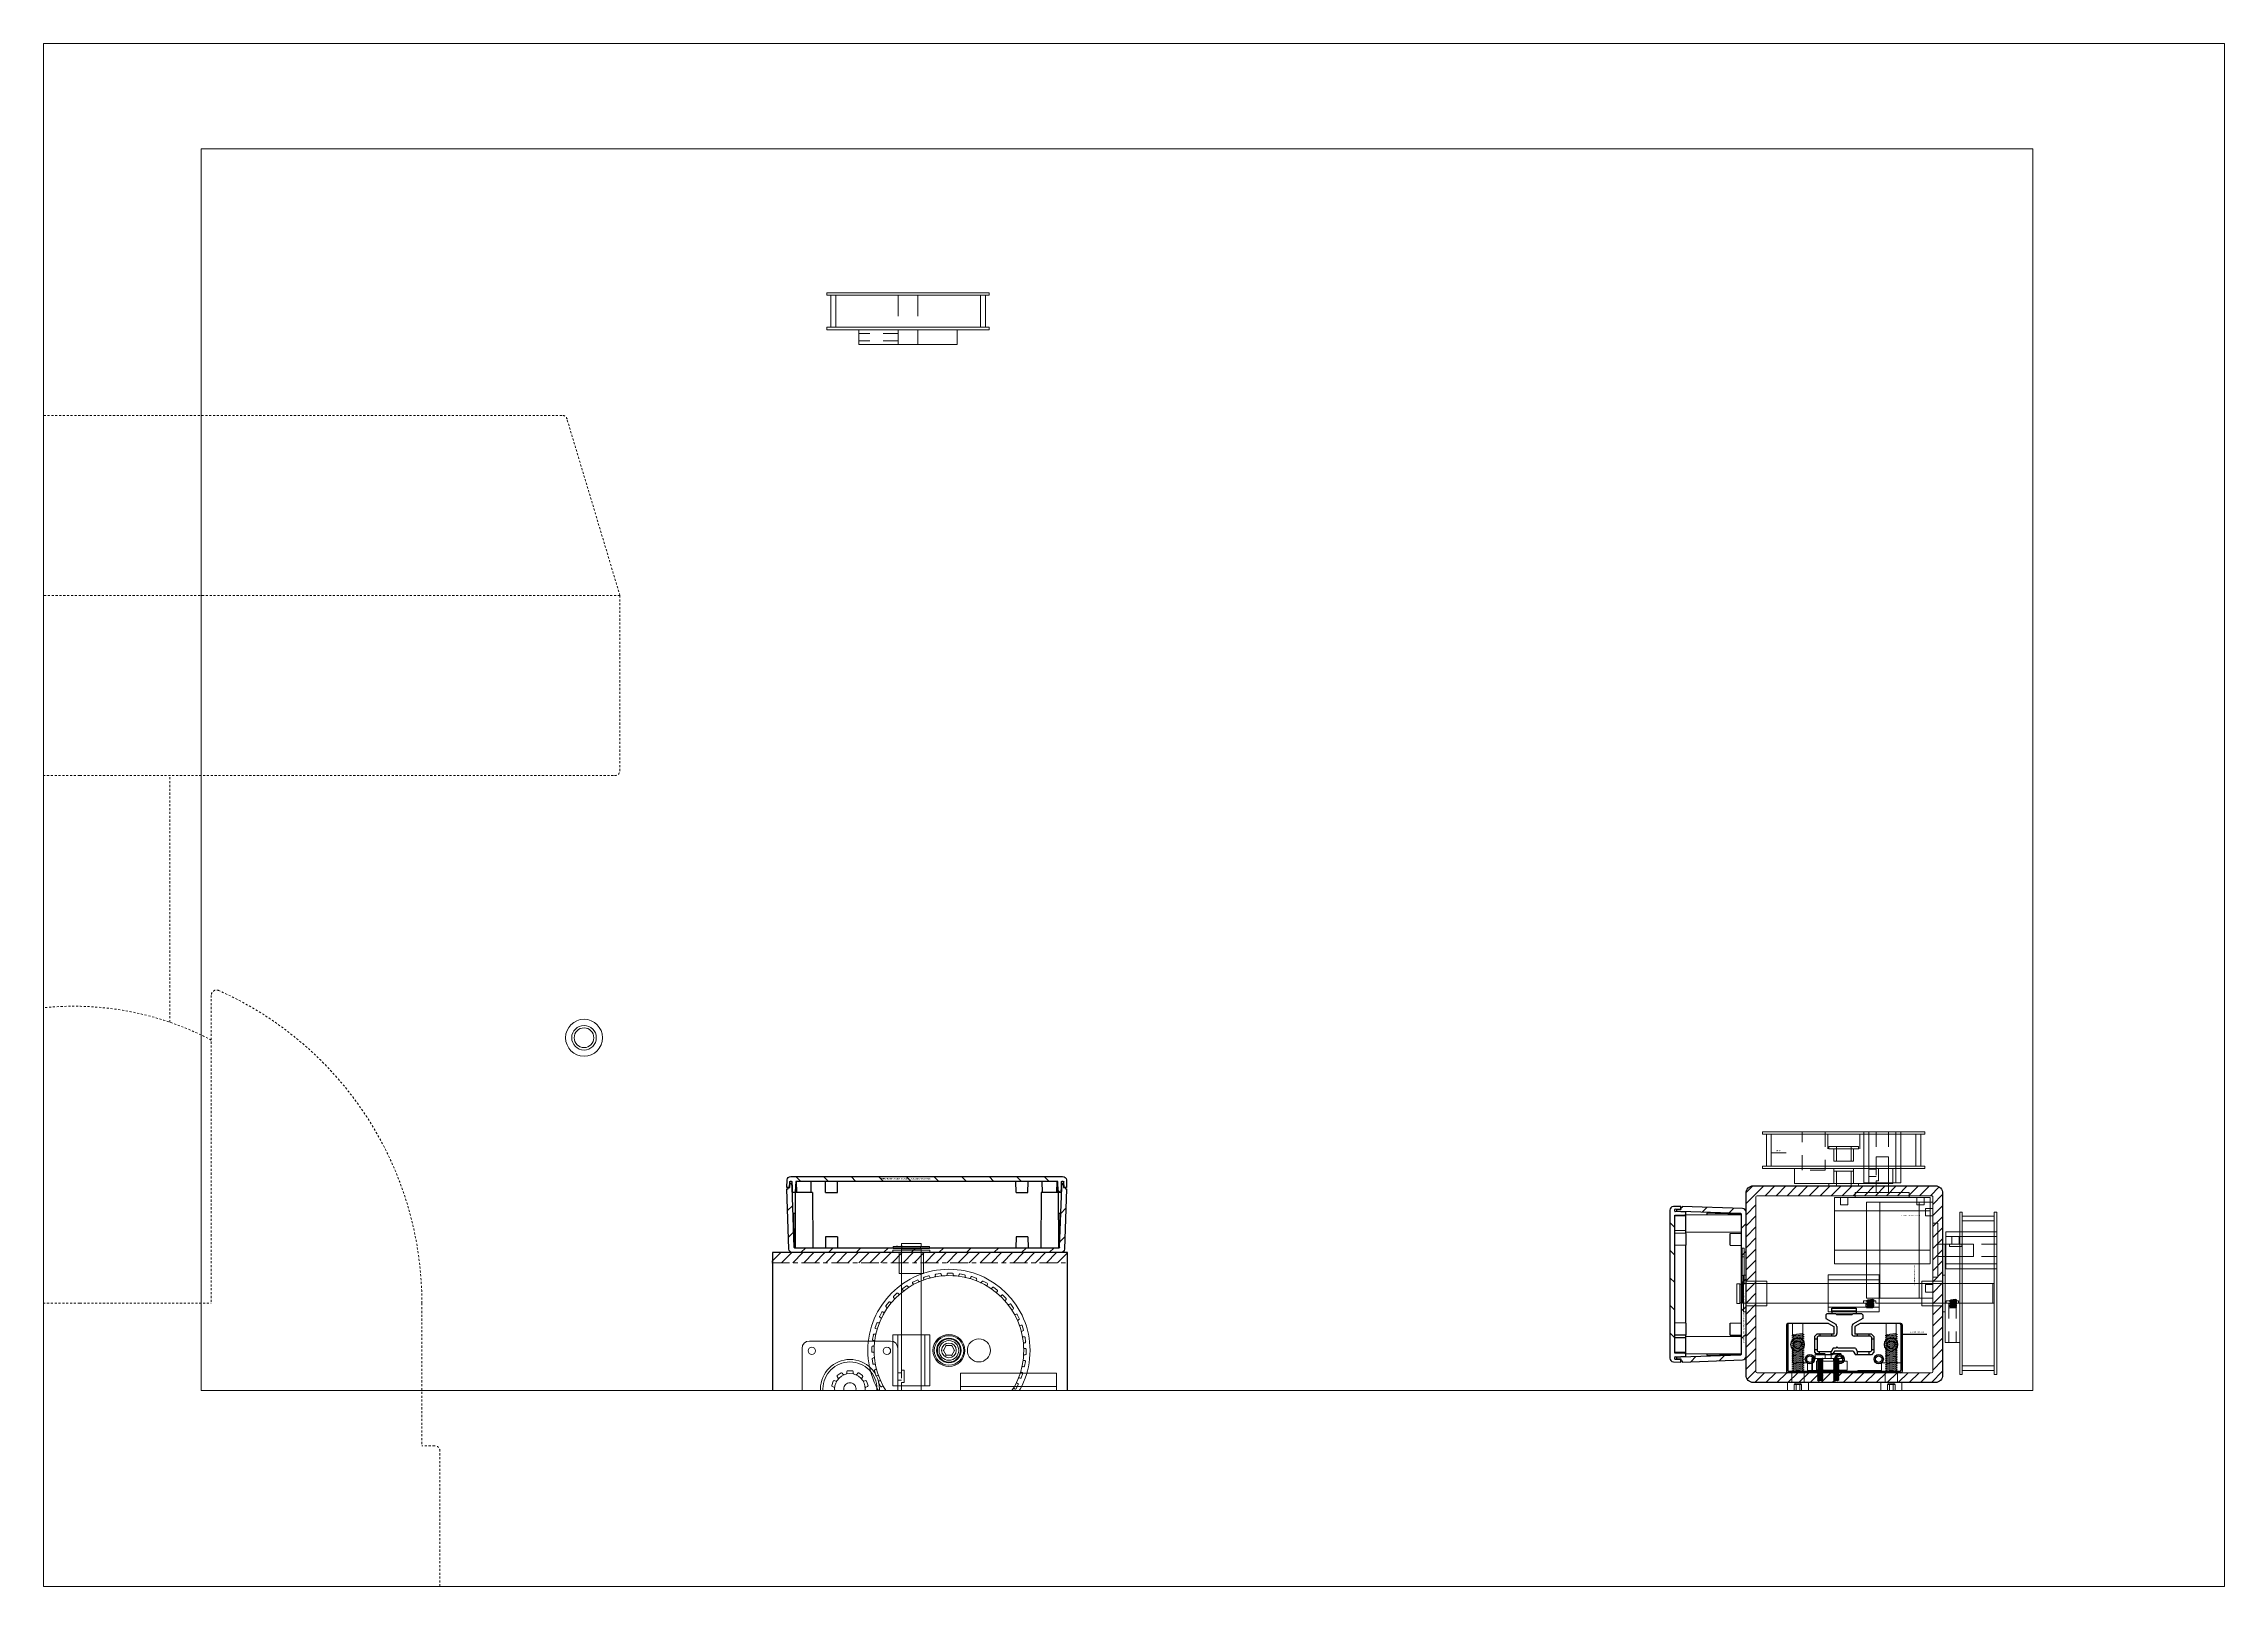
# Paper-space layout 'ASSEMBLY-FRONT' of a CAD drawing. Header units: millimetres. Extents: x 15 to 242, y 17 to 178.
# The model-space entities are those that its viewports show. They can reach past a viewport. Long polylines and large blocks are cut down to what shows.
import ezdxf

# ---------------------------------------------------------------- set-up
doc = ezdxf.new("R2010")
doc.units = ezdxf.units.MM
for name, pattern in [('CHAIN', [0.7087, 0.4724, -0.0591, 0.1181, -0.0591]), ('phl_center', [0.75, 0.4, -0.35]), ('phl_thick', [0])]:
    doc.linetypes.add(name, pattern=pattern)
for name, color, linetype in [('AKSELI', 241, 'Continuous'), ('ATTRIBUUTIT', 61, 'Continuous'), ('BENRO-BH0-KAMERAJALKA', 80, 'phl_center'), ('Comments', 50, 'Continuous'), ('HIHNA', 53, 'Continuous'), ('KELKKA', 6, 'Continuous'), ('LAAKERIT', 210, 'Continuous'), ('MOOTTORI_KAMERAN_KÄÄNTÄJÄ', 111, 'Continuous'), ('MOOTTORI_VO_LIIKE', 3, 'Continuous'), ('PULTIT_MUTTERIT_RUUVIT', 131, 'Continuous'), ('RAJAKYTKIN', 3, 'Continuous'), ('RATTAAT', 10, 'Continuous'), ('RATTAAT_2', 30, 'Continuous'), ('RUNKO', 140, 'Continuous')]:
    doc.layers.add(name, color=color, linetype=linetype)
doc.layers.add('KISKO', color=253, linetype='Continuous', plot=False)
doc.layers.add('OHJAINKOTELO', color=7, linetype='Continuous', true_color=0xdabefd)
doc.layers.add('RUNKO-REIKÄ', color=7, linetype='Continuous', true_color=0x39c9ff)
doc.styles.add('Note Text (ANSI)', font='ARIAL.TTF')
doc.dimstyles.new('SAVPEK_01', dxfattribs={"dimtxt": 0.5, "dimasz": 1.2, "dimexe": 1.25, "dimexo": 0.625, "dimtad": 1, "dimjust": 3, "dimdsep": 46, "dimtxsty": 'Standard', "dimcen": -1.5, "dimclrt": 256, "dimadec": 0, "dimazin": 0, "dimtfac": 1, "dimtmove": 0, "dimatfit": 3, "dimfxl": 0, "dimarcsym": 0})

# ---------------------------------------------------------------- blocks, each defined once
blk = doc.blocks.new('MICROSWITCH-TOP')
at = {"lineweight": 0}
for p, q in [((1274.35, 144.35), (1274.35, 150.15)), ((1274.35, 150.15), (1287.55, 150.15)), ((1274.55, 144.35), (1274.55, 150.15)), ((1276.19, 147.25), (1276.19, 149.05)), ((1276.19, 149.05), (1288.75, 149.05)), ((1276.19, 145.45), (1276.19, 149.05)), ((1277.7, 150.15), (1276.6, 150.15)), ((1277.7, 150.15), (1278.8, 150.15)), ((1284.2, 150.15), (1283.1, 150.15)), ((1284.2, 150.15), (1285.3, 150.15)), ((1287.48, 149.05), (1287.49, 150.15)), ((1287.55, 149.05), (1287.55, 150.15)), ((1288.75, 149.05), (1288.75, 145.45)), ((1276.19, 147.25), (1276.19, 145.45)), ((1276.19, 145.45), (1288.75, 145.45)), ((1287.43, 144.35), (1287.44, 145.45)), ((1287.55, 144.35), (1287.55, 145.45)), ((1287.55, 144.35), (1274.35, 144.35))]:
    blk.add_line(p, q, dxfattribs=at)
at = {"linetype": 'phl_center', "lineweight": 0}
for p, q in [((1276.6, 150.17), (1276.6, 149.07)), ((1278.8, 150.17), (1278.8, 149.07)), ((1283.1, 150.17), (1283.1, 149.07)), ((1285.3, 150.17), (1285.3, 149.07)), ((1276.6, 145.47), (1276.6, 144.37)), ((1278.8, 145.47), (1278.8, 144.37)), ((1283.1, 145.47), (1283.1, 144.37)), ((1285.3, 145.47), (1285.3, 144.37))]:
    blk.add_line(p, q, dxfattribs=at)
blk = doc.blocks.new('M2-MICROSWITCH-KIINNITYS')
at = {"lineweight": 0}
for p, q in [((1149.89, 123.53), (1150.09, 123.73)), ((1150.09, 123.73), (1151.89, 123.73)), ((1150.09, 123.73), (1150.09, 119.73)), ((1151.89, 123.73), (1151.89, 122.73)), ((1149.89, 119.93), (1149.89, 123.53)), ((1151.89, 122.73), (1152.09, 122.33)), ((1151.89, 122.73), (1151.89, 120.73)), ((1151.89, 122.73), (1152.09, 120.73)), ((1152.09, 122.33), (1152.29, 122.73)), ((1152.29, 122.73), (1152.49, 122.33)), ((1152.29, 122.73), (1152.49, 120.73)), ((1152.49, 122.33), (1152.69, 122.73)), ((1152.69, 122.73), (1152.89, 122.33)), ((1152.69, 122.73), (1152.89, 120.73)), ((1152.89, 122.33), (1153.09, 122.73)), ((1153.09, 122.73), (1153.29, 122.33)), ((1153.09, 122.73), (1153.29, 120.73)), ((1153.29, 122.33), (1153.49, 122.73)), ((1153.49, 122.73), (1153.69, 122.33)), ((1153.49, 122.73), (1153.69, 120.73)), ((1153.69, 122.33), (1153.89, 122.73)), ((1153.89, 122.73), (1154.09, 122.33)), ((1153.89, 122.73), (1154.09, 120.73)), ((1154.09, 122.33), (1154.29, 122.73)), ((1154.29, 122.73), (1154.49, 122.33)), ((1154.29, 122.73), (1154.49, 120.73)), ((1154.49, 122.33), (1154.69, 122.73)), ((1154.69, 122.73), (1154.89, 122.33)), ((1154.69, 122.73), (1154.89, 120.73)), ((1154.89, 122.33), (1155.09, 122.73)), ((1155.09, 122.73), (1155.29, 122.33)), ((1155.09, 122.73), (1155.29, 120.73)), ((1155.29, 122.33), (1155.49, 122.73)), ((1155.49, 122.73), (1155.69, 122.33)), ((1155.49, 122.73), (1155.69, 120.73)), ((1155.69, 122.33), (1155.89, 122.73)), ((1155.89, 122.73), (1156.09, 122.33)), ((1155.89, 122.73), (1156.09, 120.73)), ((1156.09, 122.33), (1156.29, 122.73)), ((1156.29, 122.73), (1156.49, 122.33)), ((1156.29, 122.73), (1156.49, 120.73)), ((1156.49, 122.33), (1156.69, 122.73)), ((1156.69, 122.73), (1156.89, 122.33)), ((1156.69, 122.73), (1156.89, 120.73)), ((1156.89, 122.33), (1157.09, 122.73)), ((1157.09, 122.73), (1157.29, 122.33)), ((1157.09, 122.73), (1157.29, 120.73)), ((1157.29, 122.33), (1157.49, 122.73)), ((1157.49, 122.73), (1157.69, 122.33)), ((1157.49, 122.73), (1157.69, 120.73)), ((1157.69, 122.33), (1157.89, 122.73)), ((1157.89, 122.73), (1158.09, 122.33)), ((1157.89, 122.73), (1158.09, 120.73)), ((1158.09, 122.33), (1158.29, 122.73)), ((1158.29, 122.73), (1158.49, 122.33)), ((1158.29, 122.73), (1158.49, 120.73)), ((1158.49, 122.33), (1158.69, 122.73)), ((1158.69, 122.73), (1158.89, 122.33)), ((1158.69, 122.73), (1158.89, 120.73)), ((1158.89, 122.33), (1159.09, 122.73)), ((1159.09, 122.73), (1159.29, 122.33)), ((1159.09, 122.73), (1159.29, 120.73)), ((1159.29, 122.33), (1159.49, 122.73)), ((1159.49, 122.73), (1159.69, 122.33)), ((1159.49, 122.73), (1159.69, 120.73)), ((1159.69, 122.33), (1159.89, 122.73)), ((1159.89, 122.73), (1160.09, 122.33)), ((1159.89, 122.73), (1160.09, 120.73)), ((1160.09, 122.33), (1160.29, 122.73)), ((1160.29, 122.73), (1160.49, 122.33)), ((1160.29, 122.73), (1160.49, 120.73)), ((1160.49, 122.33), (1160.69, 122.73)), ((1160.69, 122.73), (1160.89, 122.33)), ((1160.69, 122.73), (1160.89, 120.73)), ((1151.89, 121.73), (1151.89, 119.73)), ((1152.09, 120.73), (1151.89, 121.13)), ((1152.09, 122.33), (1152.29, 121.13)), ((1152.09, 120.73), (1152.29, 121.13)), ((1152.49, 120.73), (1152.29, 121.13)), ((1152.49, 122.33), (1152.69, 121.13)), ((1152.49, 120.73), (1152.69, 121.13)), ((1152.89, 120.73), (1152.69, 121.13)), ((1152.89, 122.33), (1153.09, 121.13)), ((1152.89, 120.73), (1153.09, 121.13)), ((1153.29, 120.73), (1153.09, 121.13)), ((1153.29, 122.33), (1153.49, 121.13)), ((1153.29, 120.73), (1153.49, 121.13)), ((1153.69, 120.73), (1153.49, 121.13)), ((1153.69, 122.33), (1153.89, 121.13)), ((1153.69, 120.73), (1153.89, 121.13)), ((1154.09, 120.73), (1153.89, 121.13)), ((1154.09, 122.33), (1154.29, 121.13)), ((1154.09, 120.73), (1154.29, 121.13)), ((1154.49, 120.73), (1154.29, 121.13)), ((1154.49, 122.33), (1154.69, 121.13)), ((1154.49, 120.73), (1154.69, 121.13)), ((1154.89, 120.73), (1154.69, 121.13)), ((1154.89, 122.33), (1155.09, 121.13)), ((1154.89, 120.73), (1155.09, 121.13)), ((1155.29, 120.73), (1155.09, 121.13)), ((1155.29, 122.33), (1155.49, 121.13)), ((1155.29, 120.73), (1155.49, 121.13)), ((1155.69, 120.73), (1155.49, 121.13)), ((1155.69, 122.33), (1155.89, 121.13)), ((1155.69, 120.73), (1155.89, 121.13)), ((1156.09, 120.73), (1155.89, 121.13)), ((1156.09, 122.33), (1156.29, 121.13)), ((1156.09, 120.73), (1156.29, 121.13)), ((1156.49, 120.73), (1156.29, 121.13)), ((1156.49, 122.33), (1156.69, 121.13)), ((1156.49, 120.73), (1156.69, 121.13)), ((1156.89, 120.73), (1156.69, 121.13)), ((1156.89, 122.33), (1157.09, 121.13)), ((1156.89, 120.73), (1157.09, 121.13)), ((1157.29, 120.73), (1157.09, 121.13)), ((1157.29, 122.33), (1157.49, 121.13)), ((1157.29, 120.73), (1157.49, 121.13)), ((1157.69, 120.73), (1157.49, 121.13)), ((1157.69, 122.33), (1157.89, 121.13)), ((1157.69, 120.73), (1157.89, 121.13)), ((1158.09, 120.73), (1157.89, 121.13)), ((1158.09, 122.33), (1158.29, 121.13)), ((1158.09, 120.73), (1158.29, 121.13)), ((1158.49, 120.73), (1158.29, 121.13)), ((1158.49, 122.33), (1158.69, 121.13)), ((1158.49, 120.73), (1158.69, 121.13)), ((1158.89, 120.73), (1158.69, 121.13)), ((1158.89, 122.33), (1159.09, 121.13)), ((1158.89, 120.73), (1159.09, 121.13)), ((1159.29, 120.73), (1159.09, 121.13)), ((1159.29, 122.33), (1159.49, 121.13)), ((1159.29, 120.73), (1159.49, 121.13)), ((1159.69, 120.73), (1159.49, 121.13)), ((1159.69, 122.33), (1159.89, 121.13)), ((1159.69, 120.73), (1159.89, 121.13)), ((1160.09, 120.73), (1159.89, 121.13)), ((1160.09, 122.33), (1160.29, 121.13)), ((1160.09, 120.73), (1160.29, 121.13)), ((1160.49, 120.73), (1160.29, 121.13)), ((1160.49, 122.33), (1160.69, 121.13)), ((1160.49, 120.73), (1160.69, 121.13)), ((1160.89, 120.73), (1160.69, 121.13)), ((1160.89, 122.33), (1161.09, 121.13)), ((1160.89, 120.73), (1161.09, 121.13)), ((1149.89, 119.93), (1150.09, 119.73)), ((1151.89, 119.73), (1150.09, 119.73))]:
    blk.add_line(p, q, dxfattribs=at)
for p in [(1151.89, 122.73), (1152.29, 122.73), (1152.69, 122.73), (1153.09, 122.73), (1153.49, 122.73), (1153.89, 122.73), (1154.29, 122.73), (1154.69, 122.73), (1155.09, 122.73), (1155.49, 122.73), (1155.89, 122.73), (1156.29, 122.73), (1156.69, 122.73), (1157.09, 122.73), (1157.49, 122.73), (1157.89, 122.73), (1158.29, 122.73), (1158.69, 122.73), (1159.09, 122.73), (1159.49, 122.73), (1159.89, 122.73), (1160.29, 122.73), (1160.69, 122.73), (1152.09, 122.33), (1152.49, 122.33), (1152.89, 122.33), (1153.29, 122.33), (1153.69, 122.33), (1154.09, 122.33), (1154.49, 122.33), (1154.89, 122.33), (1155.29, 122.33), (1155.69, 122.33), (1156.09, 122.33), (1156.49, 122.33), (1156.89, 122.33), (1157.29, 122.33), (1157.69, 122.33), (1158.09, 122.33), (1158.49, 122.33), (1158.89, 122.33), (1159.29, 122.33), (1159.69, 122.33), (1160.09, 122.33), (1160.49, 122.33), (1160.89, 122.33)]:
    blk.add_point(p, dxfattribs=at)
blk = doc.blocks.new('HAMMOND-1591XXBTBU-FRONT')
h = blk.add_hatch()
h.set_pattern_fill('ANSI31', color=256, scale=63.5, style=0)
h.set_pattern_definition([(45, (881.298, -183.769), (-5.61266, 5.61266), [])])
edge = h.paths.add_edge_path()
edge.add_ellipse((1132.37, 84.36), major_axis=(0, 1.5), ratio=1, start_angle=0, end_angle=88)
edge.add_line((1130.87, 84.41), (1130.76, 81.36))
edge.add_line((1130.76, 81.36), (1131.24, 81.36))
edge.add_line((1131.24, 81.36), (1131.76, 81.36))
edge.add_line((1131.76, 81.36), (1131.86, 83.62))
edge.add_ellipse((1132.11, 83.61), major_axis=(0.011, 0.25), ratio=1, start_angle=2.5, end_angle=90, ccw=False)
edge.add_line((1132.11, 83.86), (1132.66, 83.86))
edge.add_ellipse((1132.66, 83.61), major_axis=(0, 0.25), ratio=1, start_angle=272.5, end_angle=360, ccw=False)
edge.add_line((1132.91, 83.62), (1133.01, 81.36))
edge.add_line((1133.01, 81.36), (1133.07, 79.6))
edge.add_ellipse((1133.32, 79.61), major_axis=(0.009, -0.25), ratio=1, start_angle=270, end_angle=358)
edge.add_line((1133.32, 79.36), (1133.95, 79.36))
edge.add_ellipse((1133.95, 79.61), major_axis=(0, -0.25), ratio=1, start_angle=0, end_angle=88)
edge.add_line((1134.2, 79.6), (1134.35, 83.86))
edge.add_line((1134.35, 83.86), (1190.49, 83.86))
edge.add_line((1190.49, 83.86), (1190.64, 79.6))
edge.add_ellipse((1190.89, 79.61), major_axis=(-0.25, -0.009), ratio=1, start_angle=360, end_angle=448)
edge.add_line((1190.89, 79.36), (1191.52, 79.36))
edge.add_ellipse((1191.52, 79.61), major_axis=(0.25, 0), ratio=1, start_angle=270, end_angle=358)
edge.add_line((1191.77, 79.6), (1191.83, 81.36))
edge.add_line((1191.83, 81.36), (1191.93, 83.62))
edge.add_ellipse((1192.18, 83.61), major_axis=(0.011, 0.25), ratio=1, start_angle=2.5, end_angle=90, ccw=False)
edge.add_line((1192.18, 83.86), (1192.73, 83.86))
edge.add_ellipse((1192.73, 83.61), major_axis=(0, 0.25), ratio=1, start_angle=272.5, end_angle=360, ccw=False)
edge.add_line((1192.98, 83.62), (1193.08, 81.36))
edge.add_line((1193.08, 81.36), (1193.6, 81.36))
edge.add_line((1193.6, 81.36), (1194.08, 81.36))
edge.add_line((1194.08, 81.36), (1193.97, 84.41))
edge.add_ellipse((1192.47, 84.36), major_axis=(-0.05, 1.5), ratio=1, start_angle=270, end_angle=358)
edge.add_line((1192.47, 85.86), (1132.37, 85.86))
h = blk.add_hatch()
h.set_pattern_fill('ANSI31', color=256, scale=63.5, angle=-90, style=0)
h.set_pattern_definition([(-45, (881.298, -183.769), (5.61266, 5.61266), [])])
edge = h.paths.add_edge_path()
edge.add_line((1194.08, 80.86), (1193.6, 80.86))
edge.add_line((1193.6, 80.86), (1193.6, 81.36))
edge.add_line((1193.6, 81.36), (1193.08, 81.36))
edge.add_line((1193.08, 81.36), (1192.84, 81.36))
edge.add_line((1192.84, 81.36), (1192.7, 82.99))
edge.add_ellipse((1192.58, 82.98), major_axis=(0.125, 0.011), ratio=1, start_angle=360, end_angle=445)
edge.add_line((1192.58, 83.11), (1192.36, 83.11))
edge.add_ellipse((1192.36, 82.98), major_axis=(-0.125, 0), ratio=1, start_angle=270, end_angle=355)
edge.add_line((1192.24, 82.99), (1192.09, 81.36))
edge.add_line((1192.09, 81.36), (1191.25, 57.1))
edge.add_ellipse((1191, 57.11), major_axis=(-0.009, -0.25), ratio=1, start_angle=2, end_angle=90, ccw=False)
edge.add_line((1191, 56.86), (1133.84, 56.86))
edge.add_ellipse((1133.84, 57.11), major_axis=(0, -0.25), ratio=1, start_angle=272, end_angle=360, ccw=False)
edge.add_line((1133.59, 57.1), (1132.75, 81.36))
edge.add_line((1132.75, 81.36), (1132.6, 82.99))
edge.add_ellipse((1132.48, 82.98), major_axis=(-0.011, 0.125), ratio=1, start_angle=270, end_angle=355)
edge.add_line((1132.48, 83.11), (1132.26, 83.11))
edge.add_ellipse((1132.26, 82.98), major_axis=(0, 0.125), ratio=1, start_angle=0, end_angle=85)
edge.add_line((1132.14, 82.99), (1132, 81.36))
edge.add_line((1132, 81.36), (1131.76, 81.36))
edge.add_line((1131.76, 81.36), (1131.24, 81.36))
edge.add_line((1131.24, 81.36), (1131.24, 80.86))
edge.add_line((1131.24, 80.86), (1130.76, 80.86))
edge.add_line((1130.76, 80.86), (1131.62, 56.3))
edge.add_ellipse((1133.12, 56.36), major_axis=(1.5, 0.05), ratio=1, start_angle=180, end_angle=268)
edge.add_line((1133.12, 54.86), (1191.72, 54.86))
edge.add_ellipse((1191.72, 56.36), major_axis=(0, -1.5), ratio=1, start_angle=0, end_angle=88)
edge.add_line((1193.22, 56.3), (1194.08, 80.86))
for p, q in [((1192.47, 85.86), (1132.37, 85.86)), ((1130.87, 84.41), (1130.76, 81.36)), ((1131.76, 81.36), (1131.86, 83.62)), ((1132.11, 83.86), (1132.66, 83.86)), ((1132.91, 83.62), (1133.01, 81.36)), ((1134.2, 79.6), (1134.35, 83.86)), ((1134.35, 83.86), (1190.49, 83.86)), ((1134.75, 79.36), (1134.67, 83.86)), ((1140.59, 79.36), (1140.67, 83.86)), ((1141.75, 79.36), (1141.67, 83.86)), ((1146.59, 79.36), (1146.67, 83.86)), ((1178.25, 79.36), (1178.17, 83.86)), ((1183.09, 79.36), (1183.17, 83.86)), ((1184.25, 79.36), (1184.17, 83.86)), ((1190.09, 79.36), (1190.17, 83.86)), ((1190.49, 83.86), (1190.64, 79.6)), ((1191.83, 81.36), (1191.93, 83.62)), ((1192.18, 83.86), (1192.73, 83.86)), ((1192.98, 83.62), (1193.08, 81.36)), ((1194.08, 81.36), (1193.97, 84.41)), ((1132.14, 82.99), (1132, 81.36)), ((1132.48, 83.11), (1132.26, 83.11)), ((1132.94, 83.11), (1132.48, 83.11)), ((1132.75, 81.36), (1132.6, 82.99)), ((1192.36, 83.11), (1191.9, 83.11)), ((1192.24, 82.99), (1192.09, 81.36)), ((1192.58, 83.11), (1192.36, 83.11)), ((1192.84, 81.36), (1192.7, 82.99)), ((1130.76, 81.36), (1131.76, 81.36)), ((1132, 81.36), (1131.24, 81.36)), ((1131.24, 81.36), (1131.24, 80.86)), ((1133.59, 57.1), (1132.75, 81.36)), ((1132.75, 81.36), (1133.01, 81.36)), ((1133.01, 81.36), (1133.07, 79.6)), ((1192.09, 81.36), (1191.25, 57.1)), ((1191.77, 79.6), (1191.83, 81.36)), ((1191.83, 81.36), (1192.09, 81.36)), ((1193.6, 81.36), (1192.84, 81.36)), ((1193.08, 81.36), (1194.08, 81.36)), ((1193.6, 80.86), (1193.6, 81.36)), ((1131.24, 80.86), (1130.76, 80.86)), ((1130.76, 80.86), (1131.62, 56.3)), ((1193.22, 56.3), (1194.08, 80.86)), ((1194.08, 80.86), (1193.6, 80.86)), ((1133.32, 79.36), (1133.95, 79.36)), ((1133.95, 79.36), (1134.17, 79.36)), ((1134.17, 79.36), (1134.07, 56.86)), ((1134.17, 79.36), (1141.17, 79.36)), ((1141.17, 79.36), (1141.27, 56.86)), ((1141.17, 79.36), (1141.75, 79.36)), ((1146.59, 79.36), (1141.75, 79.36)), ((1146.59, 79.36), (1178.25, 79.36)), ((1183.09, 79.36), (1178.25, 79.36)), ((1183.09, 79.36), (1183.67, 79.36)), ((1183.67, 79.36), (1183.57, 56.86)), ((1183.67, 79.36), (1190.67, 79.36)), ((1190.67, 79.36), (1190.77, 56.86)), ((1190.67, 79.36), (1190.89, 79.36)), ((1190.89, 79.36), (1191.52, 79.36)), ((1134.13, 70.86), (1133.53, 70.86)), ((1191.31, 70.86), (1190.71, 70.86)), ((1141.75, 61.36), (1141.67, 56.86)), ((1141.75, 61.36), (1146.59, 61.36)), ((1146.59, 61.36), (1146.67, 56.86)), ((1178.25, 61.36), (1178.17, 56.86)), ((1178.25, 61.36), (1183.09, 61.36)), ((1183.09, 61.36), (1183.17, 56.86)), ((1191, 56.86), (1133.84, 56.86)), ((1133.12, 54.86), (1191.72, 54.86))]:
    blk.add_line(p, q)
at = {"flags": 128}
for points in [[(1134.05, 56.86), (1134.04, 56.86), (1134.03, 56.86), (1134.02, 56.86), (1134.01, 56.86), (1134, 56.87), (1133.99, 56.87), (1133.98, 56.88), (1133.97, 56.89), (1133.96, 56.9), (1133.95, 56.9), (1133.94, 56.91), (1133.93, 56.92), (1133.92, 56.94), (1133.91, 56.95), (1133.91, 56.96), (1133.9, 56.97), (1133.89, 56.99), (1133.89, 57), (1133.88, 57.02), (1133.88, 57.03), (1133.88, 57.05), (1133.87, 57.06), (1133.87, 57.08), (1133.87, 57.1)], [(1190.97, 57.1), (1190.97, 57.08), (1190.97, 57.06), (1190.96, 57.05), (1190.96, 57.03), (1190.96, 57.02), (1190.95, 57), (1190.95, 56.99), (1190.94, 56.97), (1190.93, 56.96), (1190.93, 56.95), (1190.92, 56.94), (1190.91, 56.92), (1190.9, 56.91), (1190.89, 56.9), (1190.88, 56.9), (1190.87, 56.89), (1190.86, 56.88), (1190.85, 56.87), (1190.84, 56.87), (1190.83, 56.86), (1190.82, 56.86), (1190.81, 56.86), (1190.8, 56.86), (1190.79, 56.86)]]:
    blk.add_lwpolyline(points, dxfattribs=at)
for centre, radius, start, end in [((1132.37, 84.36), 1.5, 90, 178), ((1192.47, 84.36), 1.5, 2, 90), ((1132.11, 83.61), 0.25, 90, 177.5), ((1132.66, 83.61), 0.25, 2.5, 90), ((1192.18, 83.61), 0.25, 90, 177.5), ((1192.73, 83.61), 0.25, 2.5, 90), ((1132.26, 82.98), 0.125, 90, 175), ((1132.48, 82.98), 0.125, 5, 90), ((1192.36, 82.98), 0.125, 90, 175), ((1192.58, 82.98), 0.125, 5, 90), ((1133.32, 79.61), 0.25, 182, 270), ((1133.95, 79.61), 0.25, 270, 358), ((1190.89, 79.61), 0.25, 182, 270), ((1191.52, 79.61), 0.25, 270, 358), ((1133.84, 57.11), 0.25, 182, 270), ((1191, 57.11), 0.25, 270, 358), ((1133.12, 56.36), 1.5, 182, 270), ((1191.72, 56.36), 1.5, 270, 358)]:
    blk.add_arc(centre, radius, start, end)
for centre, major_axis, start_param, end_param in [((1134.6, 85.5), (-2.59, 114.58), 1.698683, 1.821053), ((1190.24, 85.5), (2.59, 114.58), 4.462133, 4.584503)]:
    blk.add_ellipse(centre, major_axis=major_axis, ratio=0.012351, start_param=start_param, end_param=end_param)
at = {"layer": 'ATTRIBUUTIT', "lineweight": 0, "insert": (1138.29, 56.04), "char_height": 2.5, "width": 50.5331, "attachment_point": 1, "style": 'Note Text (ANSI)'}
blk.add_mtext('{\\fArial|b0|i0|c0|p0;\\H0.2x;HAMMOND 1591XXSTBU, GENERAL PURPOSE ENCLOSSURE}', dxfattribs=at)
blk = doc.blocks.new('M5x20-DIN7984-LSIDE')
at = {"lineweight": 0}
for p, q in [((-3.5, 3.95), (-3.5, -3.95)), ((0, 4.25), (-3.2, 4.25)), ((0, -4.25), (0, 4.25)), ((0, 0), (0, 2.5)), ((4, 2.5), (0, 2.5)), ((4, 2.5), (4.4, 1.7)), ((4, 2.5), (4.39, -2.5)), ((4, 2.5), (4, -2.5)), ((4.4, 1.7), (4.8, 2.5)), ((4.8, 2.5), (5.19, -2.5)), ((4.8, 2.5), (5.2, 1.7)), ((5.2, 1.7), (5.6, 2.5)), ((5.6, 2.5), (5.99, -2.5)), ((5.6, 2.5), (6, 1.7)), ((6, 1.7), (6.4, 2.5)), ((6.4, 2.5), (6.79, -2.5)), ((6.4, 2.5), (6.8, 1.7)), ((6.8, 1.7), (7.2, 2.5)), ((7.2, 2.5), (7.59, -2.5)), ((7.2, 2.5), (7.6, 1.7)), ((7.6, 1.7), (8, 2.5)), ((8, 2.5), (8.39, -2.5)), ((8, 2.5), (8.4, 1.7)), ((8.4, 1.7), (8.8, 2.5)), ((8.8, 2.5), (9.19, -2.5)), ((8.8, 2.5), (9.2, 1.7)), ((9.2, 1.7), (9.6, 2.5)), ((9.6, 2.5), (9.99, -2.5)), ((9.6, 2.5), (10, 1.7)), ((10, 1.7), (10.4, 2.5)), ((10.4, 2.5), (10.79, -2.5)), ((10.4, 2.5), (10.8, 1.7)), ((10.8, 1.7), (11.2, 2.5)), ((11.2, 2.5), (11.59, -2.5)), ((11.2, 2.5), (11.6, 1.7)), ((11.6, 1.7), (12, 2.5)), ((12, 2.5), (12.39, -2.5)), ((12, 2.5), (12.4, 1.7)), ((12.4, 1.7), (12.8, 2.5)), ((12.8, 2.5), (13.19, -2.5)), ((12.8, 2.5), (13.2, 1.7)), ((13.2, 1.7), (13.6, 2.5)), ((13.6, 2.5), (13.99, -2.5)), ((13.6, 2.5), (14, 1.7)), ((14, 1.7), (14.4, 2.5)), ((14.4, 2.5), (14.79, -2.5)), ((14.4, 2.5), (14.8, 1.7)), ((14.8, 1.7), (15.2, 2.5)), ((15.2, 2.5), (15.59, -2.5)), ((15.2, 2.5), (15.6, 1.7)), ((15.6, 1.7), (16, 2.5)), ((16, 2.5), (16.39, -2.5)), ((16, 2.5), (16.4, 1.7)), ((16.4, 1.7), (16.8, 2.5)), ((16.8, 2.5), (17.19, -2.5)), ((16.8, 2.5), (17.2, 1.7)), ((17.2, 1.7), (17.6, 2.5)), ((17.6, 2.5), (17.99, -2.5)), ((17.6, 2.5), (18, 1.7)), ((18, 1.7), (18.4, 2.5)), ((18.4, 2.5), (18.79, -2.5)), ((18.4, 2.5), (18.8, 1.7)), ((18.8, 1.7), (19.2, 2.5)), ((19.2, 2.5), (19.59, -2.5)), ((19.2, 2.5), (19.6, 1.7)), ((-0.8, 1.5), (-3.5, 1.5)), ((-0.8, 0), (-0.8, 1.5)), ((4.4, 1.7), (4.8, -1.7)), ((5.2, 1.7), (5.6, -1.7)), ((6, 1.7), (6.4, -1.7)), ((6.8, 1.7), (7.2, -1.7)), ((7.6, 1.7), (8, -1.7)), ((8.4, 1.7), (8.8, -1.7)), ((9.2, 1.7), (9.6, -1.7)), ((10, 1.7), (10.4, -1.7)), ((10.8, 1.7), (11.2, -1.7)), ((11.6, 1.7), (12, -1.7)), ((12.4, 1.7), (12.8, -1.7)), ((13.2, 1.7), (13.6, -1.7)), ((14, 1.7), (14.4, -1.7)), ((14.8, 1.7), (15.2, -1.7)), ((15.6, 1.7), (16, -1.7)), ((16.4, 1.7), (16.8, -1.7)), ((17.2, 1.7), (17.6, -1.7)), ((18, 1.7), (18.4, -1.7)), ((18.8, 1.7), (19.2, -1.7)), ((19.6, 1.7), (20, -1.7)), ((-0.8, 0.75), (-3.5, 0.75)), ((-0.8, 0), (-0.8, -1.5)), ((0, 0), (0, -2.5)), ((-0.8, -0.75), (-3.5, -0.75)), ((-0.8, -1.5), (-3.5, -1.5)), ((4, -2.5), (4, -1.7)), ((4, -1.7), (4.39, -2.5)), ((4.39, -2.5), (4.8, -1.7)), ((4.8, -1.7), (5.19, -2.5)), ((5.19, -2.5), (5.6, -1.7)), ((5.6, -1.7), (5.99, -2.5)), ((5.99, -2.5), (6.4, -1.7)), ((6.4, -1.7), (6.79, -2.5)), ((6.79, -2.5), (7.2, -1.7)), ((7.2, -1.7), (7.59, -2.5)), ((7.59, -2.5), (8, -1.7)), ((8, -1.7), (8.39, -2.5)), ((8.39, -2.5), (8.8, -1.7)), ((8.8, -1.7), (9.19, -2.5)), ((9.19, -2.5), (9.6, -1.7)), ((9.6, -1.7), (9.99, -2.5)), ((9.99, -2.5), (10.4, -1.7)), ((10.4, -1.7), (10.79, -2.5)), ((10.79, -2.5), (11.2, -1.7)), ((11.2, -1.7), (11.59, -2.5)), ((11.59, -2.5), (12, -1.7)), ((12, -1.7), (12.39, -2.5)), ((12.39, -2.5), (12.8, -1.7)), ((12.8, -1.7), (13.19, -2.5)), ((13.19, -2.5), (13.6, -1.7)), ((13.6, -1.7), (13.99, -2.5)), ((13.99, -2.5), (14.4, -1.7)), ((14.4, -1.7), (14.79, -2.5)), ((14.79, -2.5), (15.2, -1.7)), ((15.2, -1.7), (15.59, -2.5)), ((15.59, -2.5), (16, -1.7)), ((16, -1.7), (16.39, -2.5)), ((16.39, -2.5), (16.8, -1.7)), ((16.8, -1.7), (17.19, -2.5)), ((17.19, -2.5), (17.6, -1.7)), ((17.6, -1.7), (17.99, -2.5)), ((17.99, -2.5), (18.4, -1.7)), ((18.4, -1.7), (18.79, -2.5)), ((18.79, -2.5), (19.2, -1.7)), ((19.2, -1.7), (19.59, -2.5)), ((19.59, -2.5), (20, -1.7)), ((4, -2.5), (0, -2.5)), ((-3.2, -4.25), (0, -4.25))]:
    blk.add_line(p, q, dxfattribs=at)
for centre, start, end in [((-3.2, 3.95), 90, 180), ((-3.2, -3.95), 180, 270)]:
    blk.add_arc(centre, 0.3, start, end, dxfattribs=at)
blk.add_ellipse((-0.8, 0), major_axis=(0, 1.5), ratio=0.401188, start_param=3.141593, end_param=6.283185, dxfattribs=at)
blk = doc.blocks.new('T5-40-RATAS-LSIDE')
at = {"lineweight": 0}
for p, q in [((33, 15), (-33, 15)), ((-33, 15), (-33, 14)), ((29.48, 15), (-4, 15)), ((6.5, 15), (7.5, 15)), ((33, 15), (33, 14)), ((-33, 14), (-29.37, 14)), ((-31.37, 14), (-31.37, 1)), ((-29.37, 1), (-29.37, 14)), ((-29.37, 14), (29.48, 14)), ((29.48, 1), (29.48, 14)), ((29.48, 14), (33, 14)), ((31.48, 1), (31.48, 14)), ((-33, 0), (-33, 1)), ((-33, 1), (-29.37, 1)), ((33, 0), (-33, 0)), ((-31.37, 0), (-29.37, 0)), ((-29.37, 1), (29.48, 1)), ((-20, -6), (-20, 0)), ((20, -6), (20, 0)), ((29.48, 1), (33, 1)), ((31.48, 0), (29.48, 0)), ((33, 1), (33, 0)), ((20, -6), (-20, -6)), ((0, -6), (-20, -6)), ((0, -6), (-20, -6)), ((0, -6), (-4, -6)), ((0, -6), (-4, -6)), ((0, -6), (-3, -6)), ((0, -6), (20, -6)), ((0, -6), (20, -6)), ((0, -6), (3, -6)), ((0, -6), (4, -6)), ((0, -6), (20, -6)), ((0, -6), (4, -6)), ((0, -6), (20, -6))]:
    blk.add_line(p, q, dxfattribs=at)
at = {"linetype": 'phl_center', "lineweight": 0}
for p, q in [((-4, 8.03), (-4, 15)), ((4, 8), (4, 15)), ((-4, -6), (-4, 8.03)), ((4, -6), (4, 8)), ((-4, -1.5), (-20, -1.5)), ((-4, -4.5), (-20, -4.5))]:
    blk.add_line(p, q, dxfattribs=at)
at = {"layer": 'ATTRIBUUTIT', "lineweight": 0, "flags": 2}
blk.add_attdef('_OSAN_TYYPPI', (4.37, -0.82), '', height=0.5, dxfattribs=at)
at = {"layer": 'ATTRIBUUTIT', "lineweight": 0}
blk.add_attdef('_KUVAUS', (4.37, -1.61), '', height=0.5, dxfattribs=at)
blk = doc.blocks.new('ALUMIINIPUTKI-80X80-TOPS')
at = {"lineweight": 0}
h = blk.add_hatch(dxfattribs=at)
h.set_pattern_fill('ANSI31', color=256, style=0)
h.set_pattern_definition([(45, (459.0098, -586.3665), (-2.245064, 2.245064), [])])
h.paths.add_polyline_path([(1688.14, -329.88), (1688.14, -334), (1808.14, -334), (1808.14, -329.88)])
h = blk.add_hatch(dxfattribs=at)
h.set_pattern_fill('ANSI31', color=256, style=0)
h.set_pattern_definition([(45, (459.12, -586.3665), (-2.245064, 2.245064), [])])
h.paths.add_polyline_path([(1808.25, -405.85), (1688.25, -405.85), (1688.25, -409.88), (1808.25, -409.88)])
for p, q in [((1808.36, -329.88), (1688.36, -329.88)), ((1688.36, -329.88), (1688.36, -409.88)), ((1808.36, -409.88), (1808.36, -329.88)), ((1688.36, -409.88), (1808.36, -409.88))]:
    blk.add_line(p, q)
at = {"linetype": 'CHAIN', "lineweight": 0}
blk.add_line((1688.14, -334), (1808.14, -334), dxfattribs=at)
at = {"lineweight": 0}
for p, q in [((1688.14, -405.85), (1808.14, -405.85)), ((1803.36, -405.85), (1802.36, -405.85)), ((1803.36, -405.85), (1804.36, -405.85)), ((1724.79, -409.88), (1722.29, -409.88)), ((1724.79, -409.88), (1727.29, -409.88)), ((1748.36, -409.88), (1728.36, -409.88)), ((1748.36, -409.88), (1768.36, -409.88)), ((1771.93, -409.88), (1769.43, -409.88)), ((1771.93, -409.88), (1774.43, -409.88))]:
    blk.add_line(p, q, dxfattribs=at)
at = {"layer": 'RUNKO-REIKÄ', "lineweight": 0}
for centre, radius in [((1760.18, -369.64), 3), ((1704.4, -369.82), 1.5), ((1734.95, -369.82), 1.5), ((1719.9, -385.32), 12), ((1704.4, -400.82), 1.5), ((1734.95, -400.82), 1.5)]:
    blk.add_circle(centre, radius, dxfattribs=at)
blk = doc.blocks.new('ALUMIINIPUTKI-80x80-FRONTS')
at = {"lineweight": 0}
h = blk.add_hatch(dxfattribs=at)
h.set_pattern_fill('ANSI31', color=256, style=0)
h.set_pattern_definition([(45, (-372.2303, -263.7906), (-2.245064, 2.245064), [])])
h.paths.add_polyline_path([(70.5, 0), (70.77, 0), (73.27, 0), (77, 0, 0.414214), (80, 3), (80, 77, 0.414214), (77, 80), (3, 80, 0.414214), (0, 77), (0, 57.56), (0, 55.06), (0, 54.8), (0, 52.3), (0, 45.13), (0, 42.63), (0, 39.87), (0, 27.56), (0, 25.06), (0, 24.8), (0, 22.3), (0, 3, 0.414214), (3, 0), (68, 0)])
h.paths.add_polyline_path([(29.97, 4), (4.5, 4, -0.414214), (4, 4.5), (4, 37.37), (4, 42.63), (4, 75.5, -0.414214), (4.5, 76), (75.5, 76, -0.414214), (76, 75.5), (76, 4.5, -0.414214), (75.5, 4), (49.19, 4), (48.19, 4), (47.92, 4), (46.92, 4), (42.69, 4), (41.69, 4), (41.42, 4), (40.42, 4), (35.24, 4), (32.74, 4), (32.47, 4)], flags=16)
for p, q in [((4, 4.5), (4, 75.5)), ((4.5, 76), (75.5, 76)), ((76, 75.5), (76, 4.5)), ((0, 54.93), (0, 57.43)), ((0, 54.93), (0, 52.43)), ((0, 40), (0, 45)), ((0, 40), (0, 42.5)), ((4, 42.5), (4, 37.5)), ((0, 24.93), (0, 27.43)), ((0, 24.93), (0, 22.43)), ((4, 4.5), (4, 4.5)), ((4.5, 4), (75.5, 4)), ((4.5, 4), (4.5, 4)), ((32.6, 4), (30.1, 4)), ((32.6, 4), (35.1, 4)), ((41.55, 4), (40.55, 4)), ((41.55, 4), (42.55, 4)), ((48.05, 4), (47.05, 4)), ((48.05, 4), (49.05, 4)), ((70.64, 0), (68.14, 0)), ((70.64, 0), (73.14, 0))]:
    blk.add_line(p, q, dxfattribs=at)
blk.add_lwpolyline([(3, 0), (77, 0, 0.414214), (80, 3), (80, 77, 0.414214), (77, 80), (3, 80, 0.414214), (0, 77), (0, 3, 0.414214)], format="xyb", close=True)
for centre, start, end in [((4.5, 75.5), 90, 180), ((75.5, 75.5), 0, 90), ((4.5, 4.5), 180, 270), ((75.5, 4.5), 270, 0)]:
    blk.add_arc(centre, 0.5, start, end, dxfattribs=at)
blk = doc.blocks.new('T5-40-CAMERA-PLATFORM-TSIDE')
at = {"lineweight": 0}
for p, q in [((-8.3, 30.3), (-10.11, 29.74)), ((-5.59, 30.61), (-5.53, 30.22)), ((-3.45, 31.22), (-5.33, 30.96)), ((-3.06, 30.61), (-3.11, 30.97)), ((-0.73, 31.11), (-0.73, 30.72)), ((1.47, 31.38), (-0.43, 31.41)), ((1.77, 30.72), (1.77, 31.08)), ((4.14, 30.84), (4.08, 30.45)), ((6.36, 30.76), (4.49, 31.09)), ((6.55, 30.06), (6.61, 30.42)), ((-10.31, 29.36), (-10.19, 28.99)), ((-7.81, 29.76), (-7.92, 30.11)), ((8.92, 29.81), (8.8, 29.44)), ((11.1, 29.39), (9.3, 30.01)), ((-12.93, 28.63), (-14.64, 27.79)), ((-12.37, 28.17), (-12.53, 28.5)), ((11.17, 28.67), (11.29, 29.01)), ((13.47, 28.05), (13.29, 27.7)), ((15.56, 27.29), (13.88, 28.18)), ((-14.78, 27.39), (-14.6, 27.04)), ((15.52, 26.57), (15.69, 26.89)), ((-17.25, 26.25), (-18.81, 25.16)), ((-16.62, 25.89), (-16.84, 26.18)), ((17.7, 25.6), (17.46, 25.28)), ((19.64, 24.52), (18.12, 25.66)), ((-18.88, 24.74), (-18.65, 24.42)), ((-21.15, 23.23), (-22.51, 21.91)), ((-20.47, 22.97), (-20.73, 23.23)), ((19.49, 23.81), (19.7, 24.1)), ((21.48, 22.52), (21.2, 22.24)), ((23.23, 21.15), (21.91, 22.51)), ((-22.52, 21.48), (-22.24, 21.2)), ((22.97, 20.47), (23.23, 20.73)), ((-24.52, 19.64), (-25.66, 18.12)), ((-23.81, 19.49), (-24.1, 19.7)), ((24.74, 18.88), (24.42, 18.65)), ((26.25, 17.25), (25.16, 18.81)), ((-25.6, 17.7), (-25.28, 17.46)), ((25.89, 16.62), (26.18, 16.84)), ((-27.29, 15.56), (-28.18, 13.88)), ((-26.57, 15.52), (-26.89, 15.69)), ((27.39, 14.78), (27.04, 14.6)), ((28.63, 12.93), (27.79, 14.64)), ((-28.05, 13.47), (-27.7, 13.29)), ((28.17, 12.37), (28.5, 12.53)), ((-29.39, 11.1), (-30.01, 9.3)), ((-28.67, 11.17), (-29.01, 11.29)), ((29.36, 10.31), (28.99, 10.19)), ((30.3, 8.3), (29.74, 10.11)), ((-29.81, 8.92), (-29.44, 8.8)), ((29.76, 7.81), (30.11, 7.92)), ((-30.76, 6.36), (-31.09, 4.49)), ((-30.06, 6.55), (-30.42, 6.61)), ((30.61, 5.59), (30.22, 5.53)), ((31.22, 3.45), (30.96, 5.33)), ((-30.84, 4.14), (-30.45, 4.08)), ((30.61, 3.06), (30.97, 3.11)), ((-31.38, 1.47), (-31.41, -0.43)), ((-30.72, 1.77), (-31.08, 1.77)), ((31.11, 0.73), (30.72, 0.73)), ((31.38, -1.47), (31.41, 0.43)), ((-31.11, -0.73), (-30.72, -0.73)), ((30.72, -1.77), (31.08, -1.77)), ((-31.22, -3.45), (-30.96, -5.33)), ((-30.61, -3.06), (-30.97, -3.11)), ((30.84, -4.14), (30.45, -4.08)), ((30.76, -6.36), (31.09, -4.49)), ((-30.61, -5.59), (-30.22, -5.53)), ((30.06, -6.55), (30.42, -6.61)), ((-30.3, -8.3), (-29.74, -10.11)), ((-29.76, -7.81), (-30.11, -7.92)), ((29.39, -11.1), (30.01, -9.3)), ((29.81, -8.92), (29.44, -8.8)), ((-29.36, -10.31), (-28.99, -10.19)), ((28.67, -11.17), (29.01, -11.29)), ((-28.63, -12.93), (-27.79, -14.64)), ((-28.17, -12.37), (-28.5, -12.53)), ((28.05, -13.47), (27.7, -13.29)), ((27.29, -15.56), (28.18, -13.88)), ((-27.39, -14.78), (-27.04, -14.6)), ((26.57, -15.52), (26.89, -15.69)), ((-25.89, -16.62), (-26.18, -16.84)), ((-26.25, -17.25), (-25.16, -18.81)), ((24.52, -19.64), (25.66, -18.12)), ((25.6, -17.7), (25.28, -17.46)), ((-24.74, -18.88), (-24.42, -18.65)), ((-22.97, -20.47), (-23.23, -20.73)), ((23.81, -19.49), (24.1, -19.7)), ((-23.23, -21.15), (-21.91, -22.51)), ((22.52, -21.48), (22.24, -21.2)), ((-21.48, -22.52), (-21.2, -22.24)), ((20.47, -22.97), (20.73, -23.23)), ((21.15, -23.23), (22.51, -21.91)), ((-19.49, -23.81), (-19.7, -24.1)), ((-19.64, -24.52), (-18.12, -25.66)), ((-17.7, -25.6), (-17.46, -25.28)), ((17.25, -26.25), (18.81, -25.16)), ((18.88, -24.74), (18.65, -24.42)), ((-15.52, -26.57), (-15.69, -26.89)), ((16.62, -25.89), (16.84, -26.18)), ((-15.56, -27.29), (-13.88, -28.18)), ((-13.47, -28.05), (-13.29, -27.7)), ((12.93, -28.63), (14.64, -27.79)), ((14.78, -27.39), (14.6, -27.04)), ((-11.17, -28.67), (-11.29, -29.01)), ((10.31, -29.36), (10.19, -28.99)), ((12.37, -28.17), (12.53, -28.5)), ((-11.1, -29.39), (-9.3, -30.01)), ((-8.92, -29.81), (-8.8, -29.44)), ((-6.55, -30.06), (-6.61, -30.42)), ((5.59, -30.61), (5.53, -30.22)), ((7.81, -29.76), (7.92, -30.11)), ((8.3, -30.3), (10.11, -29.74)), ((-6.36, -30.76), (-4.49, -31.09)), ((-4.14, -30.84), (-4.08, -30.45)), ((-1.77, -30.72), (-1.77, -31.08)), ((-1.47, -31.38), (0.43, -31.41)), ((0.73, -31.11), (0.73, -30.72)), ((3.06, -30.61), (3.11, -30.97)), ((3.45, -31.22), (5.33, -30.96))]:
    blk.add_line(p, q, dxfattribs=at)
for centre, radius in [((0, 0), 33), ((0, 0), 30.43), ((0, 0), 6.5), ((0, 0), 4), ((12.18, 0), 4.68)]:
    blk.add_circle(centre, radius, dxfattribs=at)
for centre, start, end in [((-8.21, 30.01), 18, 107.0533), ((-5.29, 30.66), 98.0533, 189), ((-3.41, 30.93), 9, 98.0533), ((-2.76, 30.66), 189, 279), ((-1.03, 30.72), 270, 0), ((-0.43, 31.11), 89.0533, 180), ((1.47, 31.08), 0, 89.0533), ((2.07, 30.72), 180, 270), ((3.79, 30.5), 261, 351), ((4.44, 30.8), 80.0533, 171), ((6.31, 30.47), 351, 80.0533), ((-10.02, 29.46), 107.0533, 198), ((-7.52, 29.85), 198, 288), ((-5.82, 30.18), 279, 9), ((6.85, 30.01), 171, 261), ((8.51, 29.53), 252, 342), ((9.2, 29.72), 71.0533, 162), ((11, 29.11), 342, 71.0533), ((-12.8, 28.36), 27, 116.0533), ((-12.1, 28.31), 207, 297), ((-10.47, 28.89), 288, 18), ((11.46, 28.57), 162, 252), ((13.74, 27.92), 62.0533, 153), ((-14.51, 27.52), 116.0533, 207), ((-14.86, 26.9), 297, 27), ((13.03, 27.84), 243, 333), ((15.42, 27.03), 333, 62.0533), ((-17.08, 26.01), 36, 125.0533), ((-16.38, 26.07), 216, 306), ((15.79, 26.43), 153, 243), ((17.94, 25.42), 53.0533, 144), ((-18.64, 24.92), 125.0533, 216), ((-18.89, 24.24), 306, 36), ((17.22, 25.46), 234, 324), ((19.46, 24.28), 324, 53.0533), ((-20.94, 23.02), 45, 134.0533), ((19.73, 23.63), 144, 234), ((-22.3, 21.69), 134.0533, 225), ((-20.26, 23.18), 225, 315), ((20.99, 22.45), 225, 315), ((21.69, 22.3), 44.0533, 135), ((-22.45, 20.99), 315, 45), ((23.02, 20.94), 315, 44.0533), ((-24.28, 19.46), 54, 143.0533), ((-23.63, 19.73), 234, 324), ((23.18, 20.26), 135, 225), ((24.24, 18.89), 216, 306), ((24.92, 18.64), 35.0533, 126), ((-25.42, 17.94), 143.0533, 234), ((-25.46, 17.22), 324, 54), ((26.01, 17.08), 306, 35.0533), ((26.07, 16.38), 126, 216), ((-27.03, 15.42), 63, 152.0533), ((-26.43, 15.79), 243, 333), ((26.9, 14.86), 207, 297), ((27.52, 14.51), 26.0533, 117), ((-27.92, 13.74), 152.0533, 243), ((-27.84, 13.03), 333, 63), ((28.31, 12.1), 117, 207), ((28.36, 12.8), 297, 26.0533), ((-29.11, 11), 72, 161.0533), ((-28.57, 11.46), 252, 342), ((28.89, 10.47), 198, 288), ((29.46, 10.02), 17.0533, 108), ((-29.72, 9.2), 161.0533, 252), ((-29.53, 8.51), 342, 72), ((29.85, 7.52), 108, 198), ((30.01, 8.21), 288, 17.0533), ((-30.47, 6.31), 81, 170.0533), ((-30.01, 6.85), 261, 351), ((30.18, 5.82), 189, 279), ((30.66, 5.29), 8.0533, 99), ((-30.8, 4.44), 170.0533, 261), ((-30.5, 3.79), 351, 81), ((30.66, 2.76), 99, 189), ((30.93, 3.41), 279, 8.0533), ((-31.08, 1.47), 90, 179.0533), ((-30.72, 2.07), 270, 0), ((30.72, 1.03), 180, 270), ((31.11, 0.43), 359.0533, 90), ((-31.11, -0.43), 179.0533, 270), ((-30.72, -1.03), 0, 90), ((30.72, -2.07), 90, 180), ((31.08, -1.47), 270, 359.0533), ((-30.93, -3.41), 99, 188.0533), ((-30.66, -2.76), 279, 9), ((30.5, -3.79), 171, 261), ((30.8, -4.44), 350.0533, 81), ((-30.66, -5.29), 188.0533, 279), ((-30.18, -5.82), 9, 99), ((30.01, -6.85), 81, 171), ((30.47, -6.31), 261, 350.0533), ((-30.01, -8.21), 108, 197.0533), ((-29.85, -7.52), 288, 18), ((29.53, -8.51), 162, 252), ((29.72, -9.2), 341.0533, 72), ((-29.46, -10.02), 197.0533, 288), ((-28.89, -10.47), 18, 108), ((-28.31, -12.1), 297, 27), ((28.57, -11.46), 72, 162), ((29.11, -11), 252, 341.0533), ((-28.36, -12.8), 117, 206.0533), ((27.84, -13.03), 153, 243), ((27.92, -13.74), 332.0533, 63), ((-27.52, -14.51), 206.0533, 297), ((-26.9, -14.86), 27, 117), ((26.43, -15.79), 63, 153), ((27.03, -15.42), 243, 332.0533), ((-26.01, -17.08), 126, 215.0533), ((-26.07, -16.38), 306, 36), ((25.46, -17.22), 144, 234), ((25.42, -17.94), 323.0533, 54), ((-24.92, -18.64), 215.0533, 306), ((-24.24, -18.89), 36, 126), ((-23.18, -20.26), 315, 45), ((23.63, -19.73), 54, 144), ((24.28, -19.46), 234, 323.0533), ((-23.02, -20.94), 135, 224.0533), ((22.45, -20.99), 135, 225), ((22.3, -21.69), 314.0533, 45), ((-21.69, -22.3), 224.0533, 315), ((-20.99, -22.45), 45, 135), ((20.26, -23.18), 45, 135), ((-19.46, -24.28), 144, 233.0533), ((-19.73, -23.63), 324, 54), ((18.89, -24.24), 126, 216), ((20.94, -23.02), 225, 314.0533), ((-17.22, -25.46), 54, 144), ((18.64, -24.92), 305.0533, 36), ((-17.94, -25.42), 233.0533, 324), ((-15.79, -26.43), 333, 63), ((14.86, -26.9), 117, 207), ((16.38, -26.07), 36, 126), ((17.08, -26.01), 216, 305.0533), ((-15.42, -27.03), 153, 242.0533), ((-13.03, -27.84), 63, 153), ((14.51, -27.52), 296.0533, 27), ((-13.74, -27.92), 242.0533, 333), ((-11.46, -28.57), 342, 72), ((-11, -29.11), 162, 251.0533), ((10.47, -28.89), 108, 198), ((12.1, -28.31), 27, 117), ((12.8, -28.36), 207, 296.0533), ((-9.2, -29.72), 251.0533, 342), ((-8.51, -29.53), 72, 162), ((-6.85, -30.01), 351, 81), ((-3.79, -30.5), 81, 171), ((5.82, -30.18), 99, 189), ((7.52, -29.85), 18, 108), ((8.21, -30.01), 198, 287.0533), ((10.02, -29.46), 287.0533, 18), ((-6.31, -30.47), 171, 260.0533), ((-4.44, -30.8), 260.0533, 351), ((-2.07, -30.72), 0, 90), ((-1.47, -31.08), 180, 269.0533), ((0.43, -31.11), 269.0533, 0), ((1.03, -30.72), 90, 180), ((2.76, -30.66), 9, 99), ((3.41, -30.93), 189, 278.0533), ((5.29, -30.66), 278.0533, 9)]:
    blk.add_arc(centre, 0.3, start, end, dxfattribs=at)
blk = doc.blocks.new('IGLIDUR-GLW-6MM-TSIDE')
at = {"lineweight": 0}
for radius in [6, 4, 3]:
    blk.add_circle((0, 0), radius, dxfattribs=at)
blk = doc.blocks.new('M6-DIN7984-TSIDE')
at = {"lineweight": 0}
for p, q in [((841.19, 924.24), (842.31, 926.19)), ((842.31, 926.19), (844.56, 926.19)), ((844.56, 926.19), (845.69, 924.24)), ((842.31, 922.29), (841.19, 924.24)), ((845.69, 924.24), (844.56, 922.29)), ((844.56, 922.29), (842.31, 922.29))]:
    blk.add_line(p, q, dxfattribs=at)
for radius in [5, 4.71]:
    blk.add_circle((843.44, 924.24), radius, dxfattribs=at)
for p in [(842.31, 926.19), (844.56, 926.19), (841.19, 924.24), (845.69, 924.24), (842.31, 922.29), (844.56, 922.29)]:
    blk.add_point(p, dxfattribs=at)
blk = doc.blocks.new('KH39FM2-STEPMOTOR-TOP')
at = {"lineweight": 0}
for p, q in [((16.5, 19.5), (-16.5, 19.5)), ((0, 19.5), (-15.5, 19.5)), ((0, 19.5), (15.05, 19.5)), ((-19.5, 16.5), (-19.5, -16.5)), ((19.5, -16.5), (19.5, 16.5)), ((-16.5, -19.5), (16.5, -19.5)), ((15.05, -19.5), (-15.95, -19.5))]:
    blk.add_line(p, q, dxfattribs=at)
for centre, radius in [((-15.5, 15.5), 1.5), ((15.05, 15.5), 1.5), ((0, 0), 11), ((0, 0), 2.5), ((-15.5, -15.5), 1.5), ((15.05, -15.5), 1.5)]:
    blk.add_circle(centre, radius, dxfattribs=at)
for centre, start, end in [((-16.5, 16.5), 90, 180), ((16.5, 16.5), 0, 90), ((-16.5, -16.5), 180, 270), ((16.5, -16.5), 270, 0)]:
    blk.add_arc(centre, 3, start, end, dxfattribs=at)
at = {"layer": 'ATTRIBUUTIT', "lineweight": 0, "flags": 8}
for tag, p in [('_TYYPPI', (-12.26, -11.43)), ('_KUVAUS', (-12.26, -11.93)), ('_NOTES', (-12.26, -12.42)), ('_NOTES_RIVI2', (-12.26, -12.88)), ('_NOTES_RIVI3', (-12.26, -13.35))]:
    blk.add_attdef(tag, p, '', height=0.3, dxfattribs=at)
blk = doc.blocks.new('IGLIDUR-GLW-10MM-TSIDE')
at = {"lineweight": 0}
for radius in [7.5, 5, 4]:
    blk.add_circle((939.19, 478.26), radius, dxfattribs=at)
blk = doc.blocks.new('T5-10-RATAS-LSIDE')
at = {"lineweight": 0}
for p, q in [((7.52, 0), (-7.52, 0)), ((-7.52, 0), (-7.52, -20.72)), ((-5.52, 0), (-5.52, -20.72)), ((5.52, 0), (5.52, -20.72)), ((7.52, -20.72), (7.52, 0)), ((-5.52, -4), (-5.52, -2.5)), ((-5.52, -4), (-5.52, -5.5)), ((0, -20.72), (-7.52, -20.72)), ((0, -20.72), (7.52, -20.72))]:
    blk.add_line(p, q, dxfattribs=at)
at = {"linetype": 'phl_center', "lineweight": 0}
for p, q in [((-2.5, -20.72), (-2.5, 0)), ((2.5, -20.72), (2.5, 0)), ((-5.52, -2.5), (-2.5, -2.5)), ((-5.52, -5.5), (-2.5, -5.5))]:
    blk.add_line(p, q, dxfattribs=at)
blk = doc.blocks.new('T5-40-CAMERA-PLATFORM-LSIDE')
at = {"lineweight": 0}
for p, q in [((33, 15), (-33, 15)), ((-33, 15), (-33, 14)), ((29.48, 15), (-4, 15)), ((6.5, 15), (7.5, 15)), ((33, 15), (33, 14)), ((-33, 14), (-29.37, 14)), ((-31.37, 14), (-31.37, 1)), ((-29.37, 1), (-29.37, 14)), ((-29.37, 14), (29.48, 14)), ((29.48, 1), (29.48, 14)), ((29.48, 14), (33, 14)), ((31.48, 1), (31.48, 14)), ((-33, 0), (-33, 1)), ((-33, 1), (-29.37, 1)), ((33, 0), (-33, 0)), ((-31.37, 0), (-29.37, 0)), ((-29.37, 1), (29.48, 1)), ((-20, -6), (-20, 0)), ((20, -6), (20, 0)), ((29.48, 1), (33, 1)), ((31.48, 0), (29.48, 0)), ((33, 1), (33, 0)), ((20, -6), (-20, -6)), ((0, -6), (-20, -6)), ((0, -6), (-20, -6)), ((0, -6), (-4, -6)), ((0, -6), (-4, -6)), ((0, -6), (-3, -6)), ((0, -6), (20, -6)), ((0, -6), (20, -6)), ((0, -6), (3, -6)), ((0, -6), (4, -6)), ((0, -6), (20, -6)), ((0, -6), (4, -6)), ((0, -6), (20, -6))]:
    blk.add_line(p, q, dxfattribs=at)
at = {"linetype": 'phl_center', "lineweight": 0}
for p, q in [((-6.5, 8.03), (-6.5, 15.03)), ((6.5, 8), (6.5, 15)), ((7.5, 15), (7.5, -0.69)), ((16.87, -0.69), (16.87, 15)), ((0, 8.03), (-6.5, 8.03)), ((-4, -6), (-4, 8.03)), ((-0.06, 8.03), (6.44, 8.03)), ((4, -6), (4, 8)), ((7.5, -0.69), (16.87, -0.69))]:
    blk.add_line(p, q, dxfattribs=at)
blk = doc.blocks.new('IGLIDUR-GLW-6MM-LSIDE')
at = {"lineweight": 0}
for p, q in [((0, 6), (-1, 6)), ((-1, 6), (-1, 4)), ((0, 0), (0, 6)), ((-1, 4), (-6, 4)), ((-6, 4), (-6, 3)), ((-1, 4), (-1, -4)), ((0, 3), (0, 4)), ((-6, 3), (-6, -3)), ((0, 0), (0, 3)), ((0, -3), (0, 0)), ((-6, -3), (-6, -4)), ((0, -6), (0, -3)), ((-6, -4), (-1, -4)), ((-1, -4), (-1, -6)), ((-1, -6), (0, -6))]:
    blk.add_line(p, q, dxfattribs=at)
at = {"linetype": 'phl_center', "lineweight": 0}
for p, q in [((0, 3), (-6, 3)), ((-6, -3), (0, -3))]:
    blk.add_line(p, q, dxfattribs=at)
blk = doc.blocks.new('KH39FM2-STEPMOTOR-LEFTS')
at = {"lineweight": 0}
for p, q in [((19.5, 43.5), (17, 43.5)), ((17, 43.5), (17, 29)), ((19.5, 43.5), (22, 43.5)), ((22, 43.5), (22, 40.78)), ((22, 40.78), (22, 38.78)), ((21, 33.78), (21, 38.78)), ((21, 38.78), (22, 38.78)), ((22, 33.78), (21, 33.78)), ((22, 33.78), (22, 29)), ((30.5, 29), (8.5, 29)), ((8.5, 29), (8.5, 27)), ((30.5, 27), (30.5, 29)), ((39, 27), (0, 27)), ((0, 27), (0, 0)), ((19.5, 27), (30.5, 27)), ((39, 27), (39, 0)), ((39, 21.5), (0, 21.5)), ((39, 5.5), (39, 21.5)), ((0, 13.5), (0, 5.5)), ((0, 5.5), (39, 5.5)), ((0, 0), (39, 0))]:
    blk.add_line(p, q, dxfattribs=at)
at = {"linetype": 'phl_center', "lineweight": 0}
for p, q in [((2.5, 24), (2.5, 27)), ((5.5, 24), (5.5, 27)), ((33.5, 24), (33.5, 27)), ((36.5, 24), (36.5, 27)), ((4, 24), (2.5, 24)), ((4, 24), (5.5, 24)), ((35, 24), (33.5, 24)), ((35, 24), (36.5, 24))]:
    blk.add_line(p, q, dxfattribs=at)
at = {"layer": 'ATTRIBUUTIT', "lineweight": 0, "flags": 8}
for tag, p in [('_TYYPPI', (4.05, 19.39)), ('_KUVAUS', (4.05, 18.89)), ('_NOTES', (4.05, 18.4))]:
    blk.add_attdef(tag, p, '', height=0.3, dxfattribs=at)
blk = doc.blocks.new('KISKO-TS-15-1-FSIDE')
at = {"layer": 'KISKO', "linetype": 'phl_thick'}
for p, q in [((-11, 15.1), (-10.6, 15.5)), ((-11, 9.5), (-11, 15.1)), ((-10.6, 15.5), (-5.4, 15.5)), ((-4.533975, 14), (-5.4, 15.5)), ((4.533975, 14), (5.4, 15.5)), ((5.4, 15.5), (10.6, 15.5)), ((11, 15.1), (10.6, 15.5)), ((11, 9.5), (11, 15.1)), ((-4.533975, 14), (2.5, 14)), ((3, 13.5), (2.5, 14)), ((3, 13.5), (3.5, 14)), ((3.5, 14), (4.533975, 14)), ((-10.6, 9.1), (-11, 9.5)), ((-10.6, 9.1), (-4, 9.1)), ((4, 9.1), (10.6, 9.1)), ((10.6, 9.1), (11, 9.5)), ((-3, 5.17735), (-3, 8.1)), ((3, 5.17735), (3, 8.1)), ((-7.5, 2.001924), (-3.5, 4.311325)), ((7.5, 2.001924), (3.5, 4.311325)), ((-7.5, 0.4), (-7.5, 2.001924)), ((7.5, 0.4), (7.5, 2.001924)), ((-7.1, 0), (-7.5, 0.4)), ((-7.1, 0), (-3.5, 0)), ((-3.5, 0), (-3, 0.5)), ((-3, 0.5), (3, 0.5)), ((3.5, 0), (3, 0.5)), ((3.5, 0), (7.1, 0)), ((7.1, 0), (7.5, 0.4))]:
    blk.add_line(p, q, dxfattribs=at)
for centre, start, end in [((-4, 8.1), 0, 90), ((4, 8.1), 90, 180), ((-4, 5.17735), 300.00000595, 0), ((4, 5.17735), 180, 239.99999405)]:
    blk.add_arc(centre, 1, start, end, dxfattribs=at)
blk = doc.blocks.new('M3x3-DIN913-LSIDE')
at = {"lineweight": 0}
for p, q in [((-0.34, 1.23), (-0.09, 0.73)), ((-0.34, 1.23), (-0.09, -1.77)), ((-0.34, 1.23), (-0.34, -1.27)), ((-0.09, 0.73), (0.16, 1.23)), ((0.16, 1.23), (0.41, -1.77)), ((0.16, 1.23), (0.41, 0.73)), ((0.41, 0.73), (0.66, 1.23)), ((0.66, 1.23), (0.91, -1.77)), ((0.66, 1.23), (0.91, 0.73)), ((0.91, 0.73), (1.16, 1.23)), ((1.16, 1.23), (1.41, -1.77)), ((1.16, 1.23), (1.41, 0.73)), ((1.41, 0.73), (1.66, 1.23)), ((1.66, 1.23), (1.91, -1.77)), ((1.66, 1.23), (1.91, 0.73)), ((1.91, 0.73), (2.16, 1.23)), ((2.16, 1.23), (2.41, -1.77)), ((2.16, 1.23), (2.41, 0.73)), ((2.41, 0.73), (2.66, 1.23)), ((2.66, 1.23), (2.91, -1.77)), ((2.66, 1.23), (2.91, 0.73)), ((-0.09, 0.73), (0.16, -1.27)), ((0.41, 0.73), (0.66, -1.27)), ((0.66, -0.27), (0.66, 0.17)), ((0.91, 0.73), (1.16, -1.27)), ((1.41, 0.73), (1.66, -1.27)), ((1.91, 0.73), (2.16, -1.27)), ((2.41, 0.73), (2.66, -1.27)), ((2.91, 0.73), (3.16, -1.27)), ((0.66, -1.02), (0.66, -0.72)), ((-0.34, -1.27), (-0.09, -1.77)), ((-0.09, -1.77), (0.16, -1.27)), ((0.16, -1.27), (0.41, -1.77)), ((0.41, -1.77), (0.66, -1.27)), ((0.66, -1.27), (0.91, -1.77)), ((0.91, -1.77), (1.16, -1.27)), ((1.16, -1.27), (1.41, -1.77)), ((1.41, -1.77), (1.66, -1.27)), ((1.66, -1.27), (1.91, -1.77)), ((1.91, -1.77), (2.16, -1.27)), ((2.16, -1.27), (2.41, -1.77)), ((2.41, -1.77), (2.66, -1.27)), ((2.66, -1.27), (2.91, -1.77)), ((2.91, -1.77), (3.16, -1.27))]:
    blk.add_line(p, q, dxfattribs=at)
at = {"linetype": 'phl_center', "lineweight": 0, "ltscale": 0.3}
for p, q in [((0.66, 0.48), (-0.34, 0.48)), ((0.66, 0.17), (-0.34, 0.17)), ((0.66, -0.27), (0.66, 0.48)), ((0.66, -0.72), (-0.34, -0.72)), ((0.66, -1.02), (-0.34, -1.02)), ((0.66, -0.27), (0.66, -1.02))]:
    blk.add_line(p, q, dxfattribs=at)
at = {"layer": 'ATTRIBUUTIT', "lineweight": 0, "flags": 8}
blk.add_attdef('_TYYPPI', (-0.56, -1.27), '', height=0.3, rotation=90, dxfattribs=at)
blk = doc.blocks.new('IGLIDUR-GLW-10MM-LSIDE')
at = {"lineweight": 0}
for p, q in [((1, 7.5), (0, 7.5)), ((0, 7.5), (0, 5)), ((1, 0), (1, 7.5)), ((-8.5, 5), (-8.5, -5)), ((0, 5), (-8.5, 5)), ((0, 5), (0, -5)), ((1, -5), (1, 5)), ((1, 0), (1, 4)), ((1, 0), (1, -7.5)), ((1, 0), (1, -4)), ((-8.5, -5), (0, -5)), ((0, -7.5), (0, -5)), ((1, -7.5), (0, -7.5))]:
    blk.add_line(p, q, dxfattribs=at)
at = {"linetype": 'phl_center', "lineweight": 0}
for p, q in [((1, 4), (-8.5, 4)), ((1, -4), (-8.5, -4))]:
    blk.add_line(p, q, dxfattribs=at)
blk = doc.blocks.new('T5-RATAS-8MM-LSIDE')
at = {"lineweight": 0}
for p, q in [((20.72, 7.52), (0, 7.52)), ((0, 7.52), (0, -7.52)), ((20.72, 0), (20.72, 7.52)), ((0, 5.52), (20.72, 5.52)), ((16.88, 5.52), (15.38, 5.52)), ((16.88, 5.52), (18.38, 5.52)), ((0, 0), (0, 4)), ((20.72, 4), (20.72, 0)), ((20.72, 0), (20.72, -4)), ((20.72, 0), (20.72, -7.52)), ((0, -5.52), (20.72, -5.52)), ((0, -7.52), (20.72, -7.52))]:
    blk.add_line(p, q, dxfattribs=at)
at = {"linetype": 'phl_center', "lineweight": 0}
for p, q in [((15.38, 5.52), (15.38, 4)), ((18.38, 5.52), (18.38, 4)), ((0, 4), (20.72, 4)), ((20.72, -4), (0, -4))]:
    blk.add_line(p, q, dxfattribs=at)
blk = doc.blocks.new('AKSELI-8MM-LSIDE')
at = {"lineweight": 0}
for p, q in [((0, 4), (0, -4)), ((1.23, 4), (0, 4)), ((1.23, 3), (1.23, 4)), ((1.23, 0), (1.23, 3.8)), ((1.23, 3.8), (2.23, 3.8)), ((2.23, 3.96), (2.23, 2.96)), ((2.73, 3.96), (2.23, 3.96)), ((51.55, 3.96), (2.23, 3.96)), ((51.55, 3.96), (51.55, 2.96)), ((85.23, 3.96), (56.55, 3.96)), ((56.55, 2.96), (56.55, 3.96)), ((85.23, 3.96), (85.23, 2.96)), ((104.12, 3.96), (90.23, 3.96)), ((90.23, 3.96), (90.23, 2.96)), ((104.12, 3.96), (104.12, -4.04)), ((1.23, 3), (1.23, -3)), ((2.23, 3), (2.23, -3)), ((51.55, 2.96), (56.55, 2.96)), ((85.23, 2.96), (90.23, 2.96)), ((1.23, 0), (1.23, -3.8)), ((1.23, -3), (1.23, -4)), ((2.23, -4.04), (2.23, -3.04)), ((1.23, -4), (0, -4)), ((1.23, -3.8), (2.23, -3.8)), ((2.73, -4.04), (2.23, -4.04)), ((104.12, -4.04), (2.23, -4.04))]:
    blk.add_line(p, q, dxfattribs=at)
blk = doc.blocks.new('AKSELIVARMISTIN-DIN413-LSIDE')
at = {"lineweight": 0}
for p, q in [((-0.01, 14.7), (-0.01, 0)), ((-0.01, 14.7), (0.79, 14.7)), ((0.79, 0), (0.79, 14.7)), ((-0.01, 7.35), (-0.01, 11.15)), ((-0.01, 11.15), (0.79, 11.15)), ((-0.01, 7.35), (-0.01, 3.55)), ((-0.01, 3.55), (0.79, 3.55)), ((-0.01, 0), (0.79, 0))]:
    blk.add_line(p, q, dxfattribs=at)
at = {"layer": 'ATTRIBUUTIT', "lineweight": 0, "flags": 8}
for tag, p in [('_KUVAUS', (-0.24, 4.44)), ('_TYYPPI', (-0.24, 1.43))]:
    blk.add_attdef(tag, p, '', height=0.3, rotation=90, dxfattribs=at)
blk = doc.blocks.new('ASSEMBLY-OV-MEKANIIKKA-FSIDE')
at = {"layer": 'AKSELI', "lineweight": 0, "xscale": -1, "rotation": 180}
blk.add_blockref('AKSELI-8MM-LSIDE', (-84.73, -0.04), dxfattribs=at)
at = {"layer": 'LAAKERIT', "lineweight": 0, "rotation": 180}
blk.add_blockref('IGLIDUR-GLW-10MM-LSIDE', (-81, 0), dxfattribs=at)
at = {"layer": 'LAAKERIT', "lineweight": 0}
blk.add_blockref('IGLIDUR-GLW-10MM-LSIDE', (-1, 0), dxfattribs=at)
at = {"layer": 'MOOTTORI_VO_LIIKE', "lineweight": 0}
ref = blk.add_blockref('KH39FM2-STEPMOTOR-LEFTS', (-32, -1.92), dxfattribs=dict(at, xscale=-1, rotation=270))
ref.add_attrib('_TYYPPI', 'KH39FM2-551 BIBOLAR STEPPERMOTOR', (-12.61, 11.43), dxfattribs={"layer": 'ATTRIBUUTIT', "lineweight": 0, "height": 0.3, "rotation": 270, "flags": 8})
at = {"layer": 'PULTIT_MUTTERIT_RUUVIT', "lineweight": 0}
blk.add_blockref('AKSELIVARMISTIN-DIN413-LSIDE', (-82.5, 3.76), dxfattribs=at)
at = {"layer": 'PULTIT_MUTTERIT_RUUVIT', "lineweight": 0, "rotation": 89.99999999999999}
for p in [(-30.69, -5.49), (3, -5.5)]:
    blk.add_blockref('M3x3-DIN913-LSIDE', p, dxfattribs=at)
at = {"layer": 'RATTAAT', "lineweight": 0, "xscale": -1, "rotation": 270}
blk.add_blockref('T5-40-RATAS-LSIDE', (6, 0), dxfattribs=at)
at = {"layer": 'RATTAAT_2', "lineweight": 0, "xscale": -1}
for name, p, rotation in [('T5-10-RATAS-LSIDE', (0.28, 17.58), 90), ('T5-RATAS-8MM-LSIDE', (-47.57, 0), 180)]:
    blk.add_blockref(name, p, dxfattribs=dict(at, rotation=rotation))
blk = doc.blocks.new('ASSEMBLY-OV-MEKANIIKKA-BSIDE')
at = {"layer": 'AKSELI', "lineweight": 0, "xscale": -1, "rotation": 180}
blk.add_blockref('AKSELI-8MM-LSIDE', (-83.73, -0.04), dxfattribs=at)
at = {"layer": 'LAAKERIT', "lineweight": 0, "rotation": 180}
blk.add_blockref('IGLIDUR-GLW-10MM-LSIDE', (-80, 0), dxfattribs=at)
at = {"layer": 'LAAKERIT', "lineweight": 0}
blk.add_blockref('IGLIDUR-GLW-10MM-LSIDE', (0, 0), dxfattribs=at)
at = {"layer": 'MOOTTORI_VO_LIIKE', "lineweight": 0}
ref = blk.add_blockref('KH39FM2-STEPMOTOR-LEFTS', (-31.03, 19.99), dxfattribs=dict(at, xscale=-1, rotation=270))
ref.add_attrib('_TYYPPI', 'KH39FM2-551 BIBOLAR STEPPERMOTOR', (-11.34, 24.04), dxfattribs={"layer": 'ATTRIBUUTIT', "lineweight": 0, "height": 0.3, "rotation": 90, "flags": 8})
at = {"layer": 'PULTIT_MUTTERIT_RUUVIT', "lineweight": 0}
blk.add_blockref('AKSELIVARMISTIN-DIN413-LSIDE', (-82.49, -7.39), dxfattribs=at).add_auto_attribs({'_TYYPPI': 'DIN413-6MM'})
at = {"layer": 'RATTAAT', "lineweight": 0, "xscale": -1, "rotation": 270}
blk.add_blockref('T5-40-RATAS-LSIDE', (7, 0), dxfattribs=at)
at = {"layer": 'RATTAAT_2', "lineweight": 0, "xscale": -1}
for name, p, rotation in [('T5-10-RATAS-LSIDE', (1.28, 39.49), 90.00000000000001), ('T5-RATAS-8MM-LSIDE', (-46.57, 0), 180)]:
    blk.add_blockref(name, p, dxfattribs=dict(at, rotation=rotation))
blk = doc.blocks.new('HAMMOND-1591XXBTBU-LEFT')
h = blk.add_hatch()
h.set_pattern_fill('ANSI31', color=256, scale=63.5, style=0)
h.set_pattern_definition([(45, (-524.946, -268.1784), (-5.61266, 5.61266), [])])
edge = h.paths.add_edge_path()
edge.add_ellipse((1.5, -0.05), major_axis=(0, 1.5), ratio=1, start_angle=0, end_angle=88)
edge.add_line((0, 0), (-0.11, -3.05))
edge.add_line((-0.11, -3.05), (0.38, -3.05))
edge.add_line((0.38, -3.05), (0.89, -3.05))
edge.add_line((0.89, -3.05), (0.99, -0.79))
edge.add_ellipse((1.24, -0.8), major_axis=(-0.25, 0.011), ratio=1, start_angle=272.5, end_angle=360, ccw=False)
edge.add_line((1.24, -0.55), (1.79, -0.55))
edge.add_ellipse((1.79, -0.8), major_axis=(0, 0.25), ratio=1, start_angle=272.5, end_angle=360, ccw=False)
edge.add_line((2.04, -0.79), (2.14, -3.05))
edge.add_line((2.14, -3.05), (2.2, -4.81))
edge.add_ellipse((2.45, -4.8), major_axis=(-0.25, -0.009), ratio=1, start_angle=0, end_angle=88)
edge.add_line((2.45, -5.05), (3.08, -5.05))
edge.add_ellipse((3.08, -4.8), major_axis=(0, -0.25), ratio=1, start_angle=0, end_angle=88)
edge.add_line((3.33, -4.81), (3.48, -0.55))
edge.add_line((3.48, -0.55), (110.12, -0.55))
edge.add_line((110.12, -0.55), (110.27, -4.81))
edge.add_ellipse((110.52, -4.8), major_axis=(-0.25, -0.009), ratio=1, start_angle=0, end_angle=88)
edge.add_line((110.52, -5.05), (111.15, -5.05))
edge.add_ellipse((111.15, -4.8), major_axis=(0, -0.25), ratio=1, start_angle=0, end_angle=88)
edge.add_line((111.4, -4.81), (111.46, -3.05))
edge.add_line((111.46, -3.05), (111.56, -0.79))
edge.add_ellipse((111.81, -0.8), major_axis=(-0.25, 0.011), ratio=1, start_angle=272.5, end_angle=360, ccw=False)
edge.add_line((111.81, -0.55), (112.36, -0.55))
edge.add_ellipse((112.36, -0.8), major_axis=(0, 0.25), ratio=1, start_angle=272.5, end_angle=360, ccw=False)
edge.add_line((112.61, -0.79), (112.71, -3.05))
edge.add_line((112.71, -3.05), (113.23, -3.05))
edge.add_line((113.23, -3.05), (113.71, -3.05))
edge.add_line((113.71, -3.05), (113.6, 0))
edge.add_ellipse((112.1, -0.05), major_axis=(0.05, -1.5), ratio=1, start_angle=90, end_angle=178)
edge.add_line((112.1, 1.45), (1.5, 1.45))
h = blk.add_hatch()
h.set_pattern_fill('ANSI31', color=256, scale=63.5, angle=-90, style=0)
h.set_pattern_definition([(-45, (-524.946, -268.1784), (5.61266, 5.61266), [])])
edge = h.paths.add_edge_path()
edge.add_line((113.23, -3.55), (113.23, -3.05))
edge.add_line((113.23, -3.05), (112.71, -3.05))
edge.add_line((112.71, -3.05), (112.48, -3.05))
edge.add_line((112.48, -3.05), (112.33, -1.42))
edge.add_ellipse((112.21, -1.43), major_axis=(0.125, 0.011), ratio=1, start_angle=360, end_angle=445)
edge.add_line((112.21, -1.3), (111.99, -1.3))
edge.add_ellipse((111.99, -1.43), major_axis=(0, 0.125), ratio=1, start_angle=0, end_angle=85)
edge.add_line((111.87, -1.42), (111.73, -3.05))
edge.add_line((111.73, -3.05), (110.88, -27.31))
edge.add_ellipse((110.63, -27.3), major_axis=(-0.009, -0.25), ratio=1, start_angle=2, end_angle=90, ccw=False)
edge.add_line((110.63, -27.55), (2.97, -27.55))
edge.add_ellipse((2.97, -27.3), major_axis=(-0.25, 0), ratio=1, start_angle=2, end_angle=90, ccw=False)
edge.add_line((2.72, -27.31), (1.88, -3.05))
edge.add_line((1.88, -3.05), (1.73, -1.42))
edge.add_ellipse((1.61, -1.43), major_axis=(0.125, 0.011), ratio=1, start_angle=360, end_angle=445)
edge.add_line((1.61, -1.3), (1.39, -1.3))
edge.add_ellipse((1.39, -1.43), major_axis=(0, 0.125), ratio=1, start_angle=0, end_angle=85)
edge.add_line((1.27, -1.42), (1.13, -3.05))
edge.add_line((1.13, -3.05), (0.89, -3.05))
edge.add_line((0.89, -3.05), (0.38, -3.05))
edge.add_line((0.38, -3.05), (0.38, -3.55))
edge.add_line((0.38, -3.55), (-0.11, -3.55))
edge.add_line((-0.11, -3.55), (0.75, -28.1))
edge.add_ellipse((2.25, -28.05), major_axis=(-0.05, 1.5), ratio=1, start_angle=90, end_angle=178)
edge.add_line((2.25, -29.55), (111.35, -29.55))
edge.add_ellipse((111.35, -28.05), major_axis=(0, -1.5), ratio=1, start_angle=0, end_angle=88)
edge.add_line((112.85, -28.1), (113.71, -3.55))
edge.add_line((113.71, -3.55), (113.23, -3.55))
for p, q in [((112.1, 1.45), (1.5, 1.45)), ((0, 0), (-0.11, -3.05)), ((113.71, -3.05), (113.6, 0)), ((0.89, -3.05), (0.99, -0.79)), ((1.24, -0.55), (1.79, -0.55)), ((2.04, -0.79), (2.14, -3.05)), ((3.33, -4.81), (3.48, -0.55)), ((3.48, -0.55), (110.12, -0.55)), ((3.88, -5.05), (3.8, -0.55)), ((9.72, -5.05), (9.8, -0.55)), ((15.63, -5.05), (15.55, -0.55)), ((20.47, -5.05), (20.55, -0.55)), ((93.13, -5.05), (93.05, -0.55)), ((97.97, -5.05), (98.05, -0.55)), ((103.88, -5.05), (103.8, -0.55)), ((109.72, -5.05), (109.8, -0.55)), ((110.12, -0.55), (110.27, -4.81)), ((111.46, -3.05), (111.56, -0.79)), ((111.81, -0.55), (112.36, -0.55)), ((112.61, -0.79), (112.71, -3.05)), ((1.27, -1.42), (1.13, -3.05)), ((1.61, -1.3), (1.39, -1.3)), ((2.07, -1.3), (1.61, -1.3)), ((1.88, -3.05), (1.73, -1.42)), ((111.99, -1.3), (111.54, -1.3)), ((111.87, -1.42), (111.73, -3.05)), ((112.21, -1.3), (111.99, -1.3)), ((112.48, -3.05), (112.33, -1.42)), ((-0.11, -3.05), (0.89, -3.05)), ((0.38, -3.55), (-0.11, -3.55)), ((-0.11, -3.55), (0.75, -28.1)), ((1.13, -3.05), (0.38, -3.05)), ((0.38, -3.05), (0.38, -3.55)), ((2.72, -27.31), (1.88, -3.05)), ((1.88, -3.05), (2.14, -3.05)), ((2.14, -3.05), (2.2, -4.81)), ((111.73, -3.05), (110.88, -27.31)), ((111.4, -4.81), (111.46, -3.05)), ((111.46, -3.05), (111.73, -3.05)), ((113.23, -3.05), (112.48, -3.05)), ((112.71, -3.05), (113.71, -3.05)), ((112.85, -28.1), (113.71, -3.55)), ((113.23, -3.55), (113.23, -3.05)), ((113.71, -3.55), (113.23, -3.55)), ((2.45, -5.05), (3.08, -5.05)), ((3.08, -5.05), (3.3, -5.05)), ((3.3, -5.05), (3.2, -27.55)), ((3.3, -5.05), (10.3, -5.05)), ((10.3, -5.05), (10.4, -27.55)), ((20.47, -5.05), (15.63, -5.05)), ((97.97, -5.05), (93.13, -5.05)), ((103.3, -5.05), (103.2, -27.55)), ((103.3, -5.05), (110.3, -5.05)), ((110.3, -5.05), (110.4, -27.55)), ((110.3, -5.05), (110.52, -5.05)), ((110.52, -5.05), (111.15, -5.05)), ((3.26, -13.55), (2.66, -13.55)), ((110.94, -13.55), (110.34, -13.55)), ((15.63, -23.05), (15.55, -27.55)), ((15.63, -23.05), (20.47, -23.05)), ((20.47, -23.05), (20.55, -27.55)), ((93.13, -23.05), (93.05, -27.55)), ((93.13, -23.05), (97.97, -23.05)), ((97.97, -23.05), (98.05, -27.55)), ((110.63, -27.55), (2.97, -27.55)), ((2.25, -29.55), (111.35, -29.55))]:
    blk.add_line(p, q)
at = {"flags": 128}
for points in [[(3.18, -27.55), (3.17, -27.55), (3.16, -27.55), (3.15, -27.55), (3.14, -27.54), (3.13, -27.54), (3.12, -27.54), (3.11, -27.53), (3.1, -27.52), (3.09, -27.51), (3.08, -27.5), (3.07, -27.5), (3.06, -27.48), (3.05, -27.47), (3.04, -27.46), (3.04, -27.45), (3.03, -27.44), (3.02, -27.42), (3.02, -27.41), (3.01, -27.39), (3.01, -27.38), (3.01, -27.36), (3.01, -27.35), (3, -27.33), (3, -27.31)], [(110.6, -27.31), (110.6, -27.33), (110.6, -27.35), (110.59, -27.36), (110.59, -27.38), (110.59, -27.39), (110.58, -27.41), (110.58, -27.42), (110.57, -27.44), (110.57, -27.45), (110.56, -27.46), (110.55, -27.47), (110.54, -27.48), (110.53, -27.5), (110.53, -27.5), (110.52, -27.51), (110.51, -27.52), (110.5, -27.53), (110.49, -27.54), (110.47, -27.54), (110.46, -27.54), (110.45, -27.55), (110.44, -27.55), (110.43, -27.55), (110.42, -27.55)]]:
    blk.add_lwpolyline(points, dxfattribs=at)
for centre, radius, start, end in [((1.5, -0.05), 1.5, 90, 178), ((112.1, -0.05), 1.5, 2, 90), ((1.24, -0.8), 0.25, 90, 177.5), ((1.79, -0.8), 0.25, 2.5, 90), ((111.81, -0.8), 0.25, 90, 177.5), ((112.36, -0.8), 0.25, 2.5, 90), ((1.39, -1.43), 0.125, 90, 175), ((1.61, -1.43), 0.125, 5, 90), ((111.99, -1.43), 0.125, 90, 175), ((112.21, -1.43), 0.125, 5, 90), ((2.45, -4.8), 0.25, 182, 270), ((3.08, -4.8), 0.25, 270, 358), ((110.52, -4.8), 0.25, 182, 270), ((111.15, -4.8), 0.25, 270, 358), ((2.97, -27.3), 0.25, 182, 270), ((110.63, -27.3), 0.25, 270, 358), ((2.25, -28.05), 1.5, 182, 270), ((111.35, -28.05), 1.5, 270, 358)]:
    blk.add_arc(centre, radius, start, end)
for centre, major_axis, start_param, end_param in [((3.73, 1.09), (-2.59, 114.58), 1.698683, 1.821053), ((109.87, 1.09), (2.59, 114.58), 4.462133, 4.584503)]:
    blk.add_ellipse(centre, major_axis=major_axis, ratio=0.012351, start_param=start_param, end_param=end_param)
at = {"layer": 'ATTRIBUUTIT', "lineweight": 0, "insert": (75.88, 0.29), "char_height": 2.5, "width": 43.6242, "attachment_point": 1, "rotation": 180, "style": 'Note Text (ANSI)'}
blk.add_mtext('{\\fArial|b0|i0|c0|p0;\\H0.2x;HAMMOND 1591XXSTBU, GENERAL PURPOSE ENCLOSSURE}', dxfattribs=at)
blk = doc.blocks.new('BENRO-BH0-LSIDE')
at = {"lineweight": 0}
for p, q in [((-26.82, 32.8), (26.74, 32.8)), ((-30.04, 22.8), (-27.1, 32.59)), ((29.96, 22.8), (27.02, 32.59)), ((29.96, 22.8), (-30.04, 22.8)), ((-30.04, 22.8), (-27.04, 22.8)), ((-30.04, 22.8), (-30.04, 13.1)), ((29.96, 22.8), (26.96, 22.8)), ((29.96, 22.8), (29.96, 13.1)), ((-0.04, 12.8), (-29.74, 12.8)), ((-5.04, -0.67), (-5.04, 12.8)), ((-0.04, 12.8), (29.66, 12.8)), ((4.96, -0.88), (4.96, 12.8)), ((-7.34, 0.6), (-7.34, -16.49)), ((7.26, 0.6), (7.26, -16.49)), ((-19.04, -16.49), (-19.04, -24.4)), ((-0.04, -16.49), (-7.34, -16.49)), ((-0.04, -16.49), (7.26, -16.49)), ((18.96, -16.49), (18.96, -24.4)), ((-20.04, -24.7), (-20.04, -44.4)), ((-19.74, -24.4), (-19.04, -24.4)), ((19.66, -24.4), (18.96, -24.4)), ((19.96, -44.31), (19.96, -24.7)), ((-20.04, -44.4), (-22.73, -48.42)), ((20.01, -44.48), (22.65, -48.42)), ((-22.48, -48.89), (22.4, -48.89))]:
    blk.add_line(p, q, dxfattribs=at)
for centre, radius, start, end in [((-26.82, 32.5), 0.3, 90, 163.3008), ((26.74, 32.5), 0.3, 16.6992, 90), ((-29.74, 13.1), 0.3, 180, 270), ((29.66, 13.1), 0.3, 270, 0), ((-0.04, -16.49), 19, 113.98, 180), ((-7.64, 0.6), 0.3, 0, 113.98), ((-0.38, -16.49), 16.49, 62.3981, 114.9703), ((7.56, 0.6), 0.3, 66.0141, 180), ((-0.04, -16.49), 19, 0, 66.0141), ((-19.74, -24.7), 0.3, 90, 180), ((19.66, -24.7), 0.3, 0, 90), ((20.26, -44.31), 0.3, 180, 213.7933), ((-22.48, -48.59), 0.3, 146.2067, 270), ((22.4, -48.59), 0.3, 270, 33.7933)]:
    blk.add_arc(centre, radius, start, end, dxfattribs=at)
blk = doc.blocks.new('T5-10-HIHNAPYORA')
at = {"lineweight": 0}
for p, q in [((854.81, 1034.72), (854.81, 1034.02)), ((857.01, 1035.02), (855.11, 1035.02)), ((857.31, 1034.02), (857.31, 1034.72)), ((852.46, 1034.16), (850.93, 1033.04)), ((853.29, 1033.53), (852.88, 1034.09)), ((859.23, 1034.09), (858.82, 1033.53)), ((861.19, 1033.04), (859.65, 1034.16)), ((850.86, 1032.62), (851.27, 1032.06)), ((860.84, 1032.06), (861.25, 1032.62)), ((849.29, 1030.79), (848.71, 1028.99)), ((850.33, 1030.77), (849.67, 1030.99)), ((862.44, 1030.99), (861.78, 1030.77)), ((863.41, 1028.99), (862.82, 1030.79)), ((848.9, 1028.61), (849.56, 1028.39)), ((862.55, 1028.39), (863.22, 1028.61)), ((848.71, 1026.21), (849.29, 1024.4)), ((849.56, 1026.8), (848.9, 1026.58)), ((863.22, 1026.58), (862.55, 1026.8)), ((862.82, 1024.4), (863.41, 1026.21)), ((849.67, 1024.21), (850.33, 1024.42)), ((861.78, 1024.42), (862.44, 1024.21)), ((851.27, 1023.13), (850.86, 1022.57)), ((861.25, 1022.57), (860.84, 1023.13)), ((850.93, 1022.15), (852.46, 1021.03)), ((852.88, 1021.1), (853.29, 1021.66)), ((854.81, 1021.17), (854.81, 1020.48)), ((857.31, 1020.48), (857.31, 1021.17)), ((858.82, 1021.66), (859.23, 1021.1)), ((859.65, 1021.03), (861.19, 1022.15)), ((855.11, 1020.18), (857.01, 1020.18))]:
    blk.add_line(p, q, dxfattribs=at)
for radius in [6.25, 2.5]:
    blk.add_circle((856.06, 1027.6), radius, dxfattribs=at)
for centre, start, end in [((855.11, 1034.72), 90, 180), ((857.01, 1034.72), 0, 90), ((852.64, 1033.91), 36, 126), ((853.54, 1033.7), 216, 306), ((854.51, 1034.02), 270, 0), ((857.61, 1034.02), 180, 270), ((858.58, 1033.7), 234, 324), ((859.47, 1033.91), 54, 144), ((851.1, 1032.8), 126, 216), ((851.03, 1031.88), 306, 36), ((861.09, 1031.88), 144, 234), ((861.01, 1032.8), 324, 54), ((849.58, 1030.7), 72, 162), ((850.43, 1031.06), 252, 342), ((861.69, 1031.06), 198, 288), ((862.54, 1030.7), 18, 108), ((848.99, 1028.89), 162, 252), ((849.47, 1028.11), 342, 72), ((862.65, 1028.11), 108, 198), ((863.12, 1028.89), 288, 18), ((849.47, 1027.08), 288, 18), ((862.65, 1027.08), 162, 252), ((848.99, 1026.3), 108, 198), ((863.12, 1026.3), 342, 72), ((849.58, 1024.49), 198, 288), ((850.43, 1024.14), 18, 108), ((851.03, 1023.31), 324, 54), ((861.09, 1023.31), 126, 216), ((861.69, 1024.14), 72, 162), ((862.54, 1024.49), 252, 342), ((851.1, 1022.39), 144, 234), ((861.01, 1022.39), 306, 36), ((852.64, 1021.28), 234, 324), ((853.54, 1021.49), 54, 144), ((854.51, 1021.17), 0, 90), ((857.61, 1021.17), 90, 180), ((858.58, 1021.49), 36, 126), ((859.47, 1021.28), 216, 306), ((855.11, 1020.48), 180, 270), ((857.01, 1020.48), 270, 0)]:
    blk.add_arc(centre, 0.3, start, end, dxfattribs=at)
at = {"layer": 'ATTRIBUUTIT', "lineweight": 0, "insert": (856.07, 1024.18), "char_height": 0.5, "attachment_point": 9}
blk.add_mtext('T5-10', dxfattribs=at)
at = {"layer": 'ATTRIBUUTIT', "lineweight": 0, "annotation_type": 0, "has_hookline": 1, "hookline_direction": 1, "text_width": 2.08}
blk.add_leader([(860.91, 1023.55), (856.69, 1023.55)], dimstyle='SAVPEK_01', dxfattribs=at)
blk = doc.blocks.new('ASSEMBLY-CAMERA-PLATFORM-TSIDE')
at = {"layer": 'LAAKERIT', "lineweight": 0}
blk.add_blockref('IGLIDUR-GLW-6MM-TSIDE', (0, 0), dxfattribs=at)
at = {"layer": 'MOOTTORI_VO_LIIKE', "lineweight": 0}
blk.add_blockref('KH39FM2-STEPMOTOR-TOP', (-40.28, -15.68), dxfattribs=at).add_auto_attribs({'_TYYPPI': 'KH39FM2-551 BIPOLAR STEPPERMOTOR'})
at = {"layer": 'PULTIT_MUTTERIT_RUUVIT', "lineweight": 0}
blk.add_blockref('M6-DIN7984-TSIDE', (-843.44, -924.24), dxfattribs=at)
at = {"layer": 'RATTAAT', "lineweight": 0}
blk.add_blockref('T5-40-CAMERA-PLATFORM-TSIDE', (0, 0), dxfattribs=at)
at = {"layer": 'RATTAAT_2', "lineweight": 0}
blk.add_blockref('T5-10-HIHNAPYORA', (-896.34, -1043.28), dxfattribs=at)
blk = doc.blocks.new('ASSEMBLY-CAMERA-PLATFORM-FSIDE')
at = {"layer": 'LAAKERIT', "lineweight": 0}
for p, rotation in [((0, 1), 90.00000000000001), ((0, -15), 270)]:
    blk.add_blockref('IGLIDUR-GLW-6MM-LSIDE', p, dxfattribs=dict(at, rotation=rotation))
at = {"layer": 'MOOTTORI_KAMERAN_KÄÄNTÄJÄ', "lineweight": 0}
blk.add_blockref('KH39FM2-STEPMOTOR-LEFTS', (-35.18, -46.69), dxfattribs=at).add_auto_attribs({'_TYYPPI': 'KH39FM2-551 BIBOLAR STEPPERMOTOR'})
at = {"layer": 'RATTAAT', "lineweight": 0}
blk.add_blockref('T5-40-CAMERA-PLATFORM-LSIDE', (0, -8), dxfattribs=at)
at = {"layer": 'RATTAAT_2', "lineweight": 0, "rotation": 180}
blk.add_blockref('T5-10-RATAS-LSIDE', (-15.68, -13.72), dxfattribs=at)
at = {"layer": 'ATTRIBUUTIT', "lineweight": 0, "insert": (25.62, -0.99), "char_height": 0.5, "attachment_point": 7}
blk.add_mtext('T5-40', dxfattribs=at)
at = {"layer": 'ATTRIBUUTIT', "lineweight": 0, "annotation_type": 0, "has_hookline": 1, "hookline_direction": 0, "text_width": 2.25, "horizontal_direction": (-1, 0, 0)}
blk.add_leader([(29.48, -1.61), (26.24, -1.61)], dimstyle='SAVPEK_01', dxfattribs=at)
blk = doc.blocks.new('DRYLIN-TWA-15-FSIDE')
at = {"layer": 'KELKKA', "linetype": 'phl_thick'}
for p, q in [((-23.5, 1), (-23.5, 20)), ((-23, 20.5), (-15.2, 20.5)), ((-23, 1), (-23, 19.5)), ((-22.5, 20), (-15.2, 20)), ((-15, 20.3), (-15.2, 20.5)), ((-15, 19.8), (-15.2, 20)), ((-15, 20.3), (-5.5, 20.3)), ((-15, 19.8), (-5.5, 19.8)), ((-5.5, 20.3), (-5.3, 20.5)), ((-5.5, 19.8), (-5.3, 20)), ((-5.3, 20.5), (5.3, 20.5)), ((-5.3, 20), (5.3, 20)), ((5.5, 20.3), (5.3, 20.5)), ((5.5, 19.8), (5.3, 20)), ((5.5, 20.3), (15, 20.3)), ((5.5, 19.8), (15, 19.8)), ((15, 20.3), (15.2, 20.5)), ((15, 19.8), (15.2, 20)), ((15.2, 20.5), (23, 20.5)), ((15.2, 20), (22.5, 20)), ((23, 1), (23, 19.5)), ((23.5, 1), (23.5, 20)), ((-12, 12.2), (-11, 13.2)), ((-12, 5.8), (-12, 12.2)), ((-11, 13.2), (-4.5, 13.2)), ((-10, 12), (-10, 13.2)), ((-5.25, 12), (-5.25, 13.2)), ((-3.63, 11.7), (-4.5, 13.2)), ((4.03, 11.7), (4.9, 13.2)), ((4.9, 13.2), (11.2, 13.2)), ((5.45, 12), (5.45, 13.2)), ((10.2, 12), (10.2, 13.2)), ((12.2, 12.2), (11.2, 13.2)), ((12.2, 5.8), (12.2, 12.2)), ((-12, 11.2), (-11, 11.2)), ((-11, 6.8), (-11, 11.2)), ((-10, 12), (-5.25, 12)), ((-3.63, 11.7), (4.03, 11.7)), ((5.45, 12), (10.2, 12)), ((11, 11.2), (12.2, 11.2)), ((11, 6.8), (11, 11.2)), ((-12, 6.8), (-11, 6.8)), ((11, 6.8), (12.2, 6.8)), ((-11, 4.8), (-12, 5.8)), ((-10, 5.6), (-5.25, 5.6)), ((-10, 4.8), (-10, 5.6)), ((-5.25, 4.8), (-5.25, 5.6)), ((5.25, 5.6), (10, 5.6)), ((5.25, 4.8), (5.25, 5.6)), ((10, 4.8), (10, 5.6)), ((11.2, 4.8), (12.2, 5.8)), ((-11, 4.8), (-4.25, 4.8)), ((-4.25, 1.77), (-4.25, 4.8)), ((4.25, 4.8), (11.2, 4.8)), ((4.25, 1.77), (4.25, 4.8)), ((-6.45, 0.5), (-4.25, 1.77)), ((6.45, 0.5), (4.25, 1.77)), ((-23, 0.5), (-6.45, 0.5)), ((6.45, 0.5), (22.5, 0.5)), ((22.5, 0.5), (23, 0.5))]:
    blk.add_line(p, q, dxfattribs=at)
at = {"layer": 'KELKKA', "lineweight": 0}
for p, q in [((-23, 16.5), (-23, 19.5)), ((-16.9, 0.5), (-21.1, 0.5))]:
    blk.add_line(p, q, dxfattribs=at)
at = {"layer": 'KELKKA', "linetype": 'phl_center', "lineweight": 0}
for p, q in [((-15.11, 20.55), (-15.11, 16.55)), ((14.95, 20.55), (14.95, 16.55)), ((22.85, 16.55), (22.85, 20.55)), ((-17.01, 16.55), (-23.11, 16.55)), ((-21.15, 16.55), (-21.15, 0.55)), ((-15.11, 16.55), (-17.01, 16.55)), ((-17.01, 16.55), (-17.01, 0.55)), ((14.95, 16.55), (22.8, 16.55)), ((16.85, 0.55), (16.85, 16.55)), ((21.05, 16.55), (21.05, 0.55))]:
    blk.add_line(p, q, dxfattribs=at)
at = {"layer": 'KELKKA', "linetype": 'phl_thick'}
for centre, radius in [((-14, 15), 1.88), ((-14, 15), 1.3), ((2, 15), 1.88), ((2, 15), 1.3), ((14, 15), 1.88), ((14, 15), 1.3), ((-19, 9), 2.7), ((19, 9), 2.7), ((-19, 9), 1.55), ((19, 9), 1.55)]:
    blk.add_circle(centre, radius, dxfattribs=at)
for centre, start, end in [((-23, 20), 90, 180), ((-22.5, 19.5), 90, 180), ((22.5, 19.5), 0, 90), ((23, 20), 0, 90), ((-23, 1), 180, 270), ((-22.5, 1), 180, 270), ((22.5, 1), 270, 0), ((23, 1), 270, 0)]:
    blk.add_arc(centre, 0.5, start, end, dxfattribs=at)
at = {"layer": 'ATTRIBUUTIT', "lineweight": 0, "insert": (-26.64, 4.18), "char_height": 0.5, "attachment_point": 7, "rotation": 180}
blk.add_mtext('DRYLIN TWA-15-1', dxfattribs=at)
at = {"layer": 'ATTRIBUUTIT', "lineweight": 0, "annotation_type": 0, "has_hookline": 1, "hookline_direction": 0, "text_width": 7, "horizontal_direction": (-1, 0, 0)}
blk.add_leader([(-23.5, 4.81), (-26.01, 4.81)], dimstyle='SAVPEK_01', dxfattribs=at)
blk = doc.blocks.new('ASSEMBLY-KISKO-FSIDE')
at = {"layer": 'HIHNA'}
for p, q in [((-5.22, 16.2), (4.78, 16.2)), ((-5.22, 15), (-5.22, 16.2)), ((4.78, 16.2), (4.78, 15)), ((4.78, 15), (-5.22, 15)), ((-5.22, 15), (-5.22, 14)), ((-0.22, 15), (4.78, 15)), ((4.78, 15), (4.78, 14))]:
    blk.add_line(p, q, dxfattribs=at)
at = {"layer": 'HIHNA', "lineweight": 0}
blk.add_line((-3.58, 14), (3.42, 14), dxfattribs=at)
at = {"rotation": 180}
blk.add_blockref('DRYLIN-TWA-15-FSIDE', (-0.08, 10.5), dxfattribs=at)
at = {"layer": 'KISKO', "rotation": 180}
blk.add_blockref('KISKO-TS-15-1-FSIDE', (-0.08, 14), dxfattribs=at)

msp = doc.modelspace()

# ---------------------------------------------------------------- block references
at = {"lineweight": 0}
for name, p in [('T5-40-RATAS-LSIDE', (980.621, 766.194)), ('IGLIDUR-GLW-10MM-TSIDE', (-90.394, 0)), ('ASSEMBLY-OV-MEKANIIKKA-FSIDE', (1402.589, 374.257)), ('ASSEMBLY-CAMERA-PLATFORM-TSIDE', (997.269, 351.087)), ('ASSEMBLY-KISKO-FSIDE', (1361.67, 352.024))]:
    msp.add_blockref(name, p, dxfattribs=at)
at = {"lineweight": 0, "xscale": -1}
msp.add_blockref('ASSEMBLY-CAMERA-PLATFORM-FSIDE', (1361.348, 433.024), dxfattribs=at)
at = {"layer": 'BENRO-BH0-KAMERAJALKA', "lineweight": 0}
msp.add_blockref('BENRO-BH0-LSIDE', (1190.91, 227.091), dxfattribs=at)
at = {"layer": 'Comments', "lineweight": 0, "rotation": 270}
msp.add_blockref('ASSEMBLY-OV-MEKANIIKKA-BSIDE', (981.987, 310.846), dxfattribs=at)
at = {"layer": 'OHJAINKOTELO', "lineweight": 0, "xscale": -1}
msp.add_blockref('HAMMOND-1591XXBTBU-LEFT', (1045.039, 420.398), dxfattribs=at)
at = {"layer": 'OHJAINKOTELO', "lineweight": 0, "rotation": 89.99999999999999}
msp.add_blockref('HAMMOND-1591XXBTBU-FRONT', (1376.446, -784.396), dxfattribs=at)
at = {"layer": 'PULTIT_MUTTERIT_RUUVIT', "lineweight": 0}
for name, p, rotation in [('M5x20-DIN7984-LSIDE', (1342.712, 338.024), 90), ('M5x20-DIN7984-LSIDE', (1380.715, 338.024), 90), ('M2-MICROSWITCH-KIINNITYS', (1230.006, 1499.714), 270), ('M2-MICROSWITCH-KIINNITYS', (1236.506, 1499.714), 270)]:
    msp.add_blockref(name, p, dxfattribs=dict(at, rotation=rotation))
at = {"layer": 'RAJAKYTKIN', "lineweight": 0}
msp.add_blockref('MICROSWITCH-TOP', (74.043, 197.675), dxfattribs=at)
at = {"layer": 'RUNKO', "xscale": -1, "rotation": 90.00000000000001}
msp.add_blockref('ALUMIINIPUTKI-80x80-FRONTS', (1401.589, 418.024), dxfattribs=at)
at = {"layer": 'RUNKO', "lineweight": 0}
msp.add_blockref('ALUMIINIPUTKI-80X80-TOPS', (-762.907, 720.728), dxfattribs=at)

psp = doc.layouts.new('ASSEMBLY-FRONT')

# ---------------------------------------------------------------- viewports
at = {"layer": '0', "lineweight": 0}
psp.add_viewport(center=(128.5, 97.5), size=(226.8, 160.3666), view_center_point=(1249.421, 237.706), view_height=85.64472, dxfattribs=at)
psp.add_viewport(center=(126.74, 102.21), size=(190.5, 129.0964), view_center_point=(1065.683, 587.261), view_height=505.05806, status=3, dxfattribs=at)

doc.saveas('drawing.dxf')
